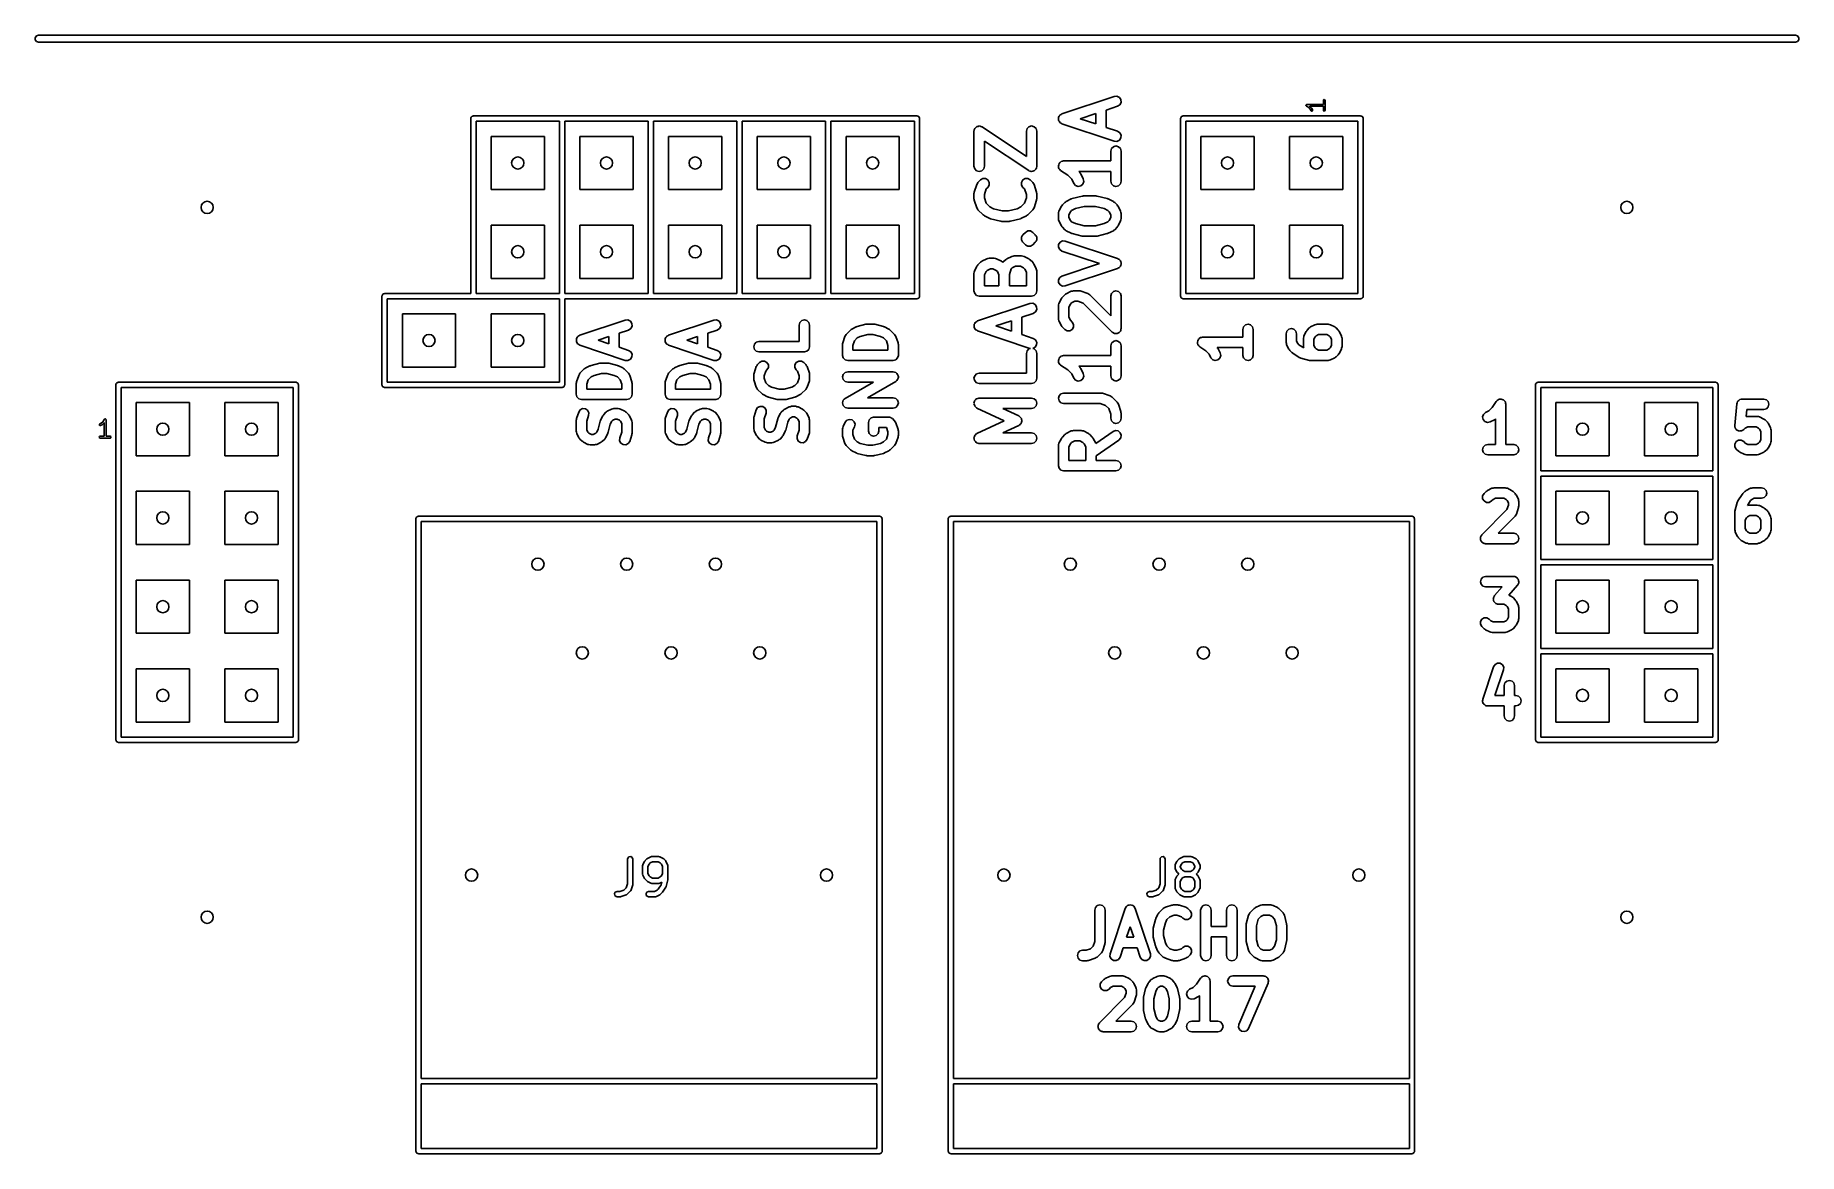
# Model space of a CAD drawing. Extents: x 0.01 to 1.99, y -0.07 to 1.19.
import ezdxf

# ---------------------------------------------------------------- set-up
doc = ezdxf.new("R2010")
doc.units = 0
doc.header["$MEASUREMENT"] = 0
doc.layers.add('BLACK', color=7, linetype='CONTINUOUS')

msp = doc.modelspace()

# ---------------------------------------------------------------- linework, layer by layer
at = {"layer": 'BLACK', "linetype": 'CONTINUOUS'}
for p, q in [((0.0063, 1.1912), (0.0077, 1.1932)), ((0.0077, 1.1932), (0.01, 1.1939)), ((0.01, 1.1939), (1.99, 1.1939)), ((1.99, 1.1939), (1.9923, 1.1932)), ((1.9923, 1.1932), (1.9937, 1.1912)), ((0.0063, 1.1888), (0.0063, 1.1912)), ((0.0077, 1.1868), (0.0063, 1.1888)), ((0.01, 1.1861), (0.0077, 1.1868)), ((1.99, 1.1861), (0.01, 1.1861)), ((1.9923, 1.1868), (1.99, 1.1861)), ((1.9937, 1.1888), (1.9923, 1.1868)), ((1.9937, 1.1912), (1.9937, 1.1888)), ((1.1633, 1.1054), (1.2224, 1.1251)), ((1.2261, 1.1139), (1.2133, 1.1096)), ((1.2224, 1.1251), (1.2254, 1.1253)), ((1.2254, 1.1253), (1.2282, 1.1239)), ((1.2287, 1.1156), (1.2261, 1.1139)), ((1.2282, 1.1239), (1.2298, 1.1214)), ((1.23, 1.1183), (1.2287, 1.1156)), ((1.2298, 1.1214), (1.23, 1.1183)), ((1.4383, 1.115), (1.4384, 1.1153)), ((1.4384, 1.1149), (1.4383, 1.115)), ((1.4384, 1.1153), (1.4385, 1.1155)), ((1.4384, 1.1148), (1.4384, 1.1149)), ((1.4385, 1.1146), (1.4384, 1.1148)), ((1.4385, 1.1155), (1.4386, 1.1156)), ((1.4386, 1.1143), (1.4385, 1.1146)), ((1.4386, 1.1157), (1.4389, 1.1158)), ((1.4386, 1.1156), (1.4386, 1.1157)), ((1.4387, 1.1143), (1.4386, 1.1143)), ((1.4388, 1.1142), (1.4387, 1.1143)), ((1.4415, 1.1124), (1.4388, 1.1142)), ((1.4389, 1.1158), (1.4391, 1.116)), ((1.4391, 1.116), (1.4392, 1.1159)), ((1.4392, 1.1159), (1.4393, 1.116)), ((1.4393, 1.116), (1.458, 1.116)), ((1.458, 1.114), (1.4426, 1.114)), ((1.4426, 1.114), (1.4427, 1.1139)), ((1.4427, 1.1139), (1.4427, 1.1139)), ((1.4427, 1.1139), (1.4428, 1.1138)), ((1.4428, 1.1138), (1.4447, 1.1119)), ((1.458, 1.1206), (1.4583, 1.1213)), ((1.458, 1.116), (1.458, 1.1206)), ((1.458, 1.1094), (1.458, 1.114)), ((1.4583, 1.1213), (1.459, 1.1216)), ((1.459, 1.1216), (1.4597, 1.1213)), ((1.4597, 1.1213), (1.46, 1.1206)), ((1.46, 1.1206), (1.46, 1.1094)), ((0.497, 1.1), (0.4971, 1.1004)), ((0.497, 0.903), (0.497, 1.1)), ((0.4971, 1.1005), (0.4972, 1.1006)), ((0.4971, 1.1004), (0.4971, 1.1005)), ((0.4972, 1.101), (0.4977, 1.1016)), ((0.4972, 1.1006), (0.4972, 1.101)), ((0.4977, 1.1016), (0.4981, 1.1023)), ((0.4981, 1.1023), (0.4984, 1.1024)), ((0.4984, 1.1024), (0.4985, 1.1026)), ((0.4985, 1.1026), (0.4993, 1.1027)), ((0.4993, 1.1027), (0.5, 1.103)), ((0.5, 1.103), (0.6, 1.103)), ((0.503, 1.097), (0.503, 0.903)), ((0.597, 1.097), (0.503, 1.097)), ((0.597, 0.903), (0.597, 1.097)), ((0.6, 1.103), (0.7, 1.103)), ((0.603, 1.097), (0.603, 0.903)), ((0.697, 1.097), (0.603, 1.097)), ((0.697, 0.903), (0.697, 1.097)), ((0.7, 1.103), (0.8, 1.103)), ((0.703, 1.097), (0.703, 0.903)), ((0.797, 1.097), (0.703, 1.097)), ((0.797, 0.903), (0.797, 1.097)), ((0.8, 1.103), (0.9, 1.103)), ((0.803, 1.097), (0.803, 0.903)), ((0.897, 1.097), (0.803, 1.097)), ((0.897, 0.903), (0.897, 1.097)), ((0.9, 1.103), (1, 1.103)), ((0.903, 1.097), (0.903, 0.903)), ((0.997, 1.097), (0.903, 1.097)), ((0.997, 0.903), (0.997, 1.097)), ((1, 1.103), (1.0004, 1.1029)), ((1.0004, 1.1029), (1.0005, 1.1029)), ((1.0005, 1.1029), (1.0006, 1.1028)), ((1.0006, 1.1028), (1.001, 1.1028)), ((1.001, 1.1028), (1.0016, 1.1023)), ((1.0016, 1.1023), (1.0023, 1.1019)), ((1.0023, 1.1019), (1.0024, 1.1016)), ((1.0024, 1.1016), (1.0026, 1.1015)), ((1.0026, 1.1015), (1.0027, 1.1007)), ((1.0027, 1.1007), (1.003, 1.1)), ((1.003, 1.1), (1.003, 0.9)), ((1.1594, 1.101), (1.1596, 1.1013)), ((1.1595, 1.0998), (1.1594, 1.101)), ((1.1594, 1.0986), (1.1595, 1.0998)), ((1.1596, 1.0983), (1.1594, 1.0986)), ((1.1596, 1.1017), (1.1602, 1.1027)), ((1.1596, 1.1013), (1.1596, 1.1017)), ((1.1596, 1.098), (1.1596, 1.0983)), ((1.1602, 1.097), (1.1596, 1.098)), ((1.1602, 1.1027), (1.1608, 1.1037)), ((1.1608, 1.0959), (1.1602, 1.097)), ((1.1608, 1.1037), (1.1611, 1.1039)), ((1.1611, 1.0957), (1.1608, 1.0959)), ((1.1611, 1.1039), (1.1613, 1.1042)), ((1.1613, 1.0954), (1.1611, 1.0957)), ((1.1613, 1.1042), (1.1623, 1.1048)), ((1.1623, 1.0949), (1.1613, 1.0954)), ((1.1623, 1.1048), (1.1633, 1.1054)), ((1.1633, 1.0942), (1.1623, 1.0949)), ((1.2224, 1.0745), (1.1633, 1.0942)), ((1.2015, 1.1057), (1.1839, 1.0998)), ((1.1839, 1.0998), (1.2015, 1.094)), ((1.2015, 1.094), (1.2015, 1.1057)), ((1.2133, 1.1096), (1.2133, 1.09)), ((1.297, 1.1), (1.2971, 1.1004)), ((1.297, 0.9), (1.297, 1.1)), ((1.2971, 1.1005), (1.2972, 1.1006)), ((1.2971, 1.1004), (1.2971, 1.1005)), ((1.2972, 1.101), (1.2977, 1.1016)), ((1.2972, 1.1006), (1.2972, 1.101)), ((1.2977, 1.1016), (1.2981, 1.1023)), ((1.2981, 1.1023), (1.2984, 1.1024)), ((1.2984, 1.1024), (1.2985, 1.1026)), ((1.2985, 1.1026), (1.2993, 1.1027)), ((1.2993, 1.1027), (1.3, 1.103)), ((1.3, 1.103), (1.5, 1.103)), ((1.303, 1.097), (1.303, 0.903)), ((1.497, 1.097), (1.303, 1.097)), ((1.4432, 1.1107), (1.4415, 1.1124)), ((1.4441, 1.1089), (1.4432, 1.1107)), ((1.4446, 1.1084), (1.4441, 1.1089)), ((1.4454, 1.1085), (1.4446, 1.1084)), ((1.4447, 1.1119), (1.4448, 1.1118)), ((1.4448, 1.1118), (1.4449, 1.1117)), ((1.4449, 1.1117), (1.4458, 1.1098)), ((1.4459, 1.1091), (1.4454, 1.1085)), ((1.4458, 1.1098), (1.4459, 1.1091)), ((1.4583, 1.1087), (1.458, 1.1094)), ((1.459, 1.1084), (1.4583, 1.1087)), ((1.4597, 1.1087), (1.459, 1.1084)), ((1.46, 1.1094), (1.4597, 1.1087)), ((1.497, 0.903), (1.497, 1.097)), ((1.5, 1.103), (1.5004, 1.1029)), ((1.5004, 1.1029), (1.5005, 1.1029)), ((1.5005, 1.1029), (1.5006, 1.1028)), ((1.5006, 1.1028), (1.501, 1.1028)), ((1.501, 1.1028), (1.5016, 1.1023)), ((1.5016, 1.1023), (1.5023, 1.1019)), ((1.5023, 1.1019), (1.5024, 1.1016)), ((1.5024, 1.1016), (1.5026, 1.1015)), ((1.5026, 1.1015), (1.5027, 1.1007)), ((1.5027, 1.1007), (1.503, 1.1)), ((1.503, 1.1), (1.503, 0.9)), ((0.52, 1.02), (0.52, 1.08)), ((0.52, 1.08), (0.58, 1.08)), ((0.58, 1.08), (0.58, 1.02)), ((0.62, 1.02), (0.62, 1.08)), ((0.62, 1.08), (0.68, 1.08)), ((0.68, 1.08), (0.68, 1.02)), ((0.72, 1.02), (0.72, 1.08)), ((0.72, 1.08), (0.78, 1.08)), ((0.78, 1.08), (0.78, 1.02)), ((0.82, 1.02), (0.82, 1.08)), ((0.82, 1.08), (0.88, 1.08)), ((0.88, 1.08), (0.88, 1.02)), ((0.92, 1.02), (0.92, 1.08)), ((0.92, 1.08), (0.98, 1.08)), ((0.98, 1.08), (0.98, 1.02)), ((1.0642, 1.0861), (1.0646, 1.0874)), ((1.0643, 1.0859), (1.0642, 1.0861)), ((1.0642, 1.0858), (1.0643, 1.0859)), ((1.0642, 1.0464), (1.0642, 1.0858)), ((1.0646, 1.0874), (1.065, 1.0887)), ((1.065, 1.0887), (1.0651, 1.0889)), ((1.0651, 1.0889), (1.0652, 1.089)), ((1.0652, 1.089), (1.0662, 1.0899)), ((1.0662, 1.0899), (1.0672, 1.0909)), ((1.0672, 1.0909), (1.0673, 1.0909)), ((1.0673, 1.0909), (1.0675, 1.0911)), ((1.0675, 1.0911), (1.0688, 1.0913)), ((1.0688, 1.0913), (1.0701, 1.0917)), ((1.0701, 1.0917), (1.0703, 1.0916)), ((1.0703, 1.0916), (1.0705, 1.0917)), ((1.0705, 1.0917), (1.0718, 1.0912)), ((1.0718, 1.0912), (1.0731, 1.0909)), ((1.0731, 1.0909), (1.0732, 1.0907)), ((1.0732, 1.0907), (1.0734, 1.0907)), ((1.0734, 1.0907), (1.1233, 1.0574)), ((1.1259, 1.0415), (1.076, 1.0747)), ((1.076, 1.0747), (1.076, 1.0464)), ((1.1233, 1.0858), (1.1241, 1.0887)), ((1.1233, 1.0574), (1.1233, 1.0858)), ((1.1241, 1.0887), (1.1262, 1.0909)), ((1.1262, 1.0909), (1.1292, 1.0917)), ((1.1292, 1.0917), (1.1321, 1.0909)), ((1.1321, 1.0909), (1.1343, 1.0887)), ((1.1343, 1.0887), (1.1351, 1.0858)), ((1.1351, 1.0858), (1.1351, 1.0464)), ((1.2133, 1.09), (1.2261, 1.0857)), ((1.2254, 1.0743), (1.2224, 1.0745)), ((1.2282, 1.0757), (1.2254, 1.0743)), ((1.2261, 1.0857), (1.2287, 1.0841)), ((1.2298, 1.0783), (1.2282, 1.0757)), ((1.2287, 1.0841), (1.23, 1.0813)), ((1.23, 1.0813), (1.2298, 1.0783)), ((1.32, 1.02), (1.32, 1.08)), ((1.32, 1.08), (1.38, 1.08)), ((1.38, 1.08), (1.38, 1.02)), ((1.42, 1.02), (1.42, 1.08)), ((1.42, 1.08), (1.48, 1.08)), ((1.48, 1.08), (1.48, 1.02)), ((1.2183, 1.0633), (1.2191, 1.0662)), ((1.2183, 1.0523), (1.2183, 1.0633)), ((1.2191, 1.0662), (1.2213, 1.0684)), ((1.2213, 1.0684), (1.2242, 1.0692)), ((1.2242, 1.0692), (1.2272, 1.0684)), ((1.2272, 1.0684), (1.2294, 1.0662)), ((1.2294, 1.0662), (1.2302, 1.0633)), ((1.2302, 1.0633), (1.2302, 1.0295)), ((1.065, 1.0434), (1.0642, 1.0464)), ((1.0672, 1.0413), (1.065, 1.0434)), ((1.0701, 1.0405), (1.0672, 1.0413)), ((1.0731, 1.0413), (1.0701, 1.0405)), ((1.0752, 1.0434), (1.0731, 1.0413)), ((1.076, 1.0464), (1.0752, 1.0434)), ((1.1261, 1.0414), (1.1259, 1.0415)), ((1.1262, 1.0413), (1.1261, 1.0414)), ((1.1275, 1.0409), (1.1262, 1.0413)), ((1.1288, 1.0405), (1.1275, 1.0409)), ((1.129, 1.0405), (1.1288, 1.0405)), ((1.1292, 1.0405), (1.129, 1.0405)), ((1.1305, 1.0408), (1.1292, 1.0405)), ((1.1318, 1.0411), (1.1305, 1.0408)), ((1.1319, 1.0412), (1.1318, 1.0411)), ((1.1321, 1.0413), (1.1319, 1.0412)), ((1.1331, 1.0422), (1.1321, 1.0413)), ((1.1341, 1.0431), (1.1331, 1.0422)), ((1.1343, 1.0434), (1.1341, 1.0433)), ((1.1341, 1.0433), (1.1341, 1.0431)), ((1.1346, 1.0447), (1.1343, 1.0434)), ((1.1351, 1.046), (1.1346, 1.0447)), ((1.1351, 1.0464), (1.135, 1.0462)), ((1.135, 1.0462), (1.1351, 1.046)), ((1.1593, 1.0468), (1.1597, 1.048)), ((1.1593, 1.0466), (1.1593, 1.0468)), ((1.1593, 1.0464), (1.1593, 1.0466)), ((1.1596, 1.0451), (1.1593, 1.0464)), ((1.1599, 1.0438), (1.1596, 1.0451)), ((1.1597, 1.048), (1.1601, 1.0493)), ((1.16, 1.0436), (1.1599, 1.0438)), ((1.1601, 1.0434), (1.16, 1.0436)), ((1.1601, 1.0493), (1.1602, 1.0495)), ((1.161, 1.0425), (1.1601, 1.0434)), ((1.1602, 1.0495), (1.1603, 1.0497)), ((1.1603, 1.0497), (1.1613, 1.0506)), ((1.1619, 1.0415), (1.161, 1.0425)), ((1.1613, 1.0506), (1.1622, 1.0515)), ((1.1699, 1.0362), (1.1619, 1.0415)), ((1.1622, 1.0515), (1.1624, 1.0516)), ((1.1624, 1.0516), (1.1626, 1.0517)), ((1.1626, 1.0517), (1.1639, 1.0519)), ((1.1639, 1.0519), (1.1652, 1.0523)), ((1.1652, 1.0523), (1.2183, 1.0523)), ((1.1744, 1.0316), (1.1699, 1.0362)), ((1.2183, 1.0405), (1.1823, 1.0405)), ((1.1823, 1.0405), (1.1834, 1.0393)), ((1.1834, 1.0393), (1.1839, 1.0385)), ((1.1839, 1.0385), (1.1845, 1.0378)), ((1.1845, 1.0378), (1.1873, 1.0322)), ((1.2183, 1.0295), (1.2183, 1.0405)), ((0.58, 1.02), (0.52, 1.02)), ((0.68, 1.02), (0.62, 1.02)), ((0.78, 1.02), (0.72, 1.02)), ((0.88, 1.02), (0.82, 1.02)), ((0.98, 1.02), (0.92, 1.02)), ((1.0642, 1.0155), (1.0645, 1.0164)), ((1.0642, 1.0098), (1.0642, 1.0155)), ((1.0645, 1.0173), (1.0673, 1.0258)), ((1.0645, 1.0164), (1.0645, 1.0173)), ((1.0673, 1.0258), (1.0681, 1.0269)), ((1.0681, 1.0269), (1.0687, 1.0281)), ((1.0687, 1.0281), (1.0716, 1.0309)), ((1.0716, 1.0309), (1.0742, 1.0324)), ((1.0742, 1.0324), (1.0773, 1.0324)), ((1.0781, 1.0207), (1.076, 1.0145)), ((1.076, 1.0145), (1.076, 1.0108)), ((1.0773, 1.0324), (1.0799, 1.0309)), ((1.0799, 1.0225), (1.0781, 1.0207)), ((1.0799, 1.0309), (1.0814, 1.0282)), ((1.0814, 1.0252), (1.0799, 1.0225)), ((1.0814, 1.0282), (1.0814, 1.0252)), ((1.1178, 1.0282), (1.1194, 1.0309)), ((1.1178, 1.0252), (1.1178, 1.0282)), ((1.1194, 1.0225), (1.1178, 1.0252)), ((1.1194, 1.0309), (1.122, 1.0324)), ((1.1212, 1.0207), (1.1194, 1.0225)), ((1.1233, 1.0145), (1.1212, 1.0207)), ((1.122, 1.0324), (1.1251, 1.0324)), ((1.1233, 1.0108), (1.1233, 1.0145)), ((1.1251, 1.0324), (1.1277, 1.0309)), ((1.1277, 1.0309), (1.1305, 1.0281)), ((1.1305, 1.0281), (1.1312, 1.0269)), ((1.1312, 1.0269), (1.132, 1.0258)), ((1.132, 1.0258), (1.1348, 1.0173)), ((1.1348, 1.0173), (1.1348, 1.0164)), ((1.1348, 1.0164), (1.1351, 1.0155)), ((1.1351, 1.0155), (1.1351, 1.0098)), ((1.1768, 1.0269), (1.1744, 1.0316)), ((1.1788, 1.0246), (1.1768, 1.0269)), ((1.1817, 1.0236), (1.1788, 1.0246)), ((1.1847, 1.0242), (1.1817, 1.0236)), ((1.187, 1.0263), (1.1847, 1.0242)), ((1.188, 1.0292), (1.187, 1.0263)), ((1.1873, 1.0322), (1.188, 1.0292)), ((1.2191, 1.0266), (1.2183, 1.0295)), ((1.2213, 1.0244), (1.2191, 1.0266)), ((1.2242, 1.0236), (1.2213, 1.0244)), ((1.2272, 1.0244), (1.2242, 1.0236)), ((1.2294, 1.0266), (1.2272, 1.0244)), ((1.2302, 1.0295), (1.2294, 1.0266)), ((1.38, 1.02), (1.32, 1.02)), ((1.48, 1.02), (1.42, 1.02)), ((1.0645, 1.0089), (1.0642, 1.0098)), ((1.0645, 1.008), (1.0645, 1.0089)), ((1.0673, 0.9995), (1.0645, 1.008)), ((1.0681, 0.9984), (1.0673, 0.9995)), ((1.0687, 0.9972), (1.0681, 0.9984)), ((1.0744, 0.9916), (1.0687, 0.9972)), ((1.076, 1.0108), (1.0781, 1.0046)), ((1.0781, 1.0046), (1.082, 1.0006)), ((1.082, 1.0006), (1.0862, 0.9985)), ((1.0862, 0.9985), (1.0961, 0.9961)), ((1.0961, 0.9961), (1.1031, 0.9961)), ((1.1031, 0.9961), (1.113, 0.9985)), ((1.113, 0.9985), (1.1172, 1.0006)), ((1.1172, 1.0006), (1.1212, 1.0046)), ((1.1212, 1.0046), (1.1233, 1.0108)), ((1.1305, 0.9972), (1.1249, 0.9916)), ((1.1312, 0.9984), (1.1305, 0.9972)), ((1.132, 0.9995), (1.1312, 0.9984)), ((1.1348, 1.008), (1.132, 0.9995)), ((1.1351, 1.0098), (1.1348, 1.0089)), ((1.1348, 1.0089), (1.1348, 1.008)), ((1.1593, 0.993), (1.1596, 0.9943)), ((1.1596, 0.9943), (1.1599, 0.9956)), ((1.1599, 0.9956), (1.1627, 1.0012)), ((1.1627, 1.0012), (1.1634, 1.0019)), ((1.1634, 1.0019), (1.1638, 1.0028)), ((1.1638, 1.0028), (1.1666, 1.0056)), ((1.1666, 1.0056), (1.1675, 1.006)), ((1.1675, 1.006), (1.1682, 1.0067)), ((1.1682, 1.0067), (1.1738, 1.0095)), ((1.1729, 0.9951), (1.1711, 0.9916)), ((1.1743, 0.9965), (1.1729, 0.9951)), ((1.1738, 1.0095), (1.1744, 1.0096)), ((1.1785, 0.9986), (1.1743, 0.9965)), ((1.1744, 1.0096), (1.175, 1.0099)), ((1.175, 1.0099), (1.1863, 1.0127)), ((1.1884, 1.0011), (1.1785, 0.9986)), ((1.1863, 1.0127), (1.187, 1.0127)), ((1.187, 1.0127), (1.1877, 1.0129)), ((1.1877, 1.0129), (1.2017, 1.0129)), ((1.201, 1.0011), (1.1884, 1.0011)), ((1.2109, 0.9986), (1.201, 1.0011)), ((1.2017, 1.0129), (1.2025, 1.0127)), ((1.2025, 1.0127), (1.2032, 1.0127)), ((1.2032, 1.0127), (1.2144, 1.0099)), ((1.2151, 0.9965), (1.2109, 0.9986)), ((1.2144, 1.0099), (1.215, 1.0096)), ((1.215, 1.0096), (1.2156, 1.0095)), ((1.2166, 0.9951), (1.2151, 0.9965)), ((1.2156, 1.0095), (1.2213, 1.0067)), ((1.2183, 0.9916), (1.2166, 0.9951)), ((1.2213, 1.0067), (1.222, 1.006)), ((1.222, 1.006), (1.2228, 1.0056)), ((1.2228, 1.0056), (1.2256, 1.0028)), ((1.2256, 1.0028), (1.2261, 1.0019)), ((1.2261, 1.0019), (1.2267, 1.0012)), ((1.2267, 1.0012), (1.2295, 0.9956)), ((1.2295, 0.9956), (1.2298, 0.9943)), ((1.2298, 0.9943), (1.2302, 0.993)), ((0.52, 0.92), (0.52, 0.98)), ((0.52, 0.98), (0.58, 0.98)), ((0.58, 0.98), (0.58, 0.92)), ((0.62, 0.92), (0.62, 0.98)), ((0.62, 0.98), (0.68, 0.98)), ((0.68, 0.98), (0.68, 0.92)), ((0.72, 0.92), (0.72, 0.98)), ((0.72, 0.98), (0.78, 0.98)), ((0.78, 0.98), (0.78, 0.92)), ((0.82, 0.92), (0.82, 0.98)), ((0.82, 0.98), (0.88, 0.98)), ((0.88, 0.98), (0.88, 0.92)), ((0.92, 0.92), (0.92, 0.98)), ((0.92, 0.98), (0.98, 0.98)), ((0.98, 0.98), (0.98, 0.92)), ((1.0752, 0.9911), (1.0744, 0.9916)), ((1.0759, 0.9905), (1.0752, 0.9911)), ((1.0815, 0.9877), (1.0759, 0.9905)), ((1.0822, 0.9875), (1.0815, 0.9877)), ((1.0827, 0.9872), (1.0822, 0.9875)), ((1.094, 0.9844), (1.0827, 0.9872)), ((1.0947, 0.9844), (1.094, 0.9844)), ((1.0954, 0.9842), (1.0947, 0.9844)), ((1.1039, 0.9842), (1.0954, 0.9842)), ((1.1046, 0.9844), (1.1039, 0.9842)), ((1.1053, 0.9844), (1.1046, 0.9844)), ((1.1165, 0.9872), (1.1053, 0.9844)), ((1.1171, 0.9875), (1.1165, 0.9872)), ((1.1177, 0.9877), (1.1171, 0.9875)), ((1.1234, 0.9905), (1.1177, 0.9877)), ((1.1241, 0.9911), (1.1234, 0.9905)), ((1.1249, 0.9916), (1.1241, 0.9911)), ((1.1593, 0.9873), (1.1593, 0.993)), ((1.1596, 0.986), (1.1593, 0.9873)), ((1.1599, 0.9847), (1.1596, 0.986)), ((1.1627, 0.9791), (1.1599, 0.9847)), ((1.1634, 0.9784), (1.1627, 0.9791)), ((1.1638, 0.9775), (1.1634, 0.9784)), ((1.1666, 0.9747), (1.1638, 0.9775)), ((1.1675, 0.9742), (1.1666, 0.9747)), ((1.1682, 0.9736), (1.1675, 0.9742)), ((1.1711, 0.9916), (1.1711, 0.9887)), ((1.1711, 0.9887), (1.1729, 0.9852)), ((1.1729, 0.9852), (1.1743, 0.9838)), ((1.1743, 0.9838), (1.1785, 0.9817)), ((1.1785, 0.9817), (1.1884, 0.9792)), ((1.1884, 0.9792), (1.201, 0.9792)), ((1.201, 0.9792), (1.2109, 0.9817)), ((1.2109, 0.9817), (1.2151, 0.9838)), ((1.2151, 0.9838), (1.2166, 0.9852)), ((1.2166, 0.9852), (1.2183, 0.9887)), ((1.2183, 0.9887), (1.2183, 0.9916)), ((1.222, 0.9742), (1.2213, 0.9736)), ((1.2228, 0.9747), (1.222, 0.9742)), ((1.2256, 0.9775), (1.2228, 0.9747)), ((1.2261, 0.9784), (1.2256, 0.9775)), ((1.2267, 0.9791), (1.2261, 0.9784)), ((1.2295, 0.9847), (1.2267, 0.9791)), ((1.2298, 0.986), (1.2295, 0.9847)), ((1.2302, 0.9873), (1.2298, 0.986)), ((1.2302, 0.993), (1.2302, 0.9873)), ((1.32, 0.92), (1.32, 0.98)), ((1.32, 0.98), (1.38, 0.98)), ((1.38, 0.98), (1.38, 0.92)), ((1.42, 0.92), (1.42, 0.98)), ((1.42, 0.98), (1.48, 0.98)), ((1.48, 0.98), (1.48, 0.92)), ((1.1176, 0.9648), (1.1178, 0.9656)), ((1.1178, 0.9641), (1.1176, 0.9648)), ((1.1178, 0.9664), (1.1182, 0.967)), ((1.1178, 0.9656), (1.1178, 0.9664)), ((1.1178, 0.9664), (1.1178, 0.9664)), ((1.1178, 0.9633), (1.1178, 0.9641)), ((1.1182, 0.9626), (1.1178, 0.9633)), ((1.1182, 0.967), (1.1184, 0.9678)), ((1.1184, 0.9619), (1.1182, 0.9626)), ((1.1184, 0.9678), (1.119, 0.9683)), ((1.119, 0.9613), (1.1184, 0.9619)), ((1.119, 0.9683), (1.1194, 0.969)), ((1.1194, 0.9607), (1.119, 0.9613)), ((1.1194, 0.969), (1.1222, 0.9718)), ((1.1222, 0.9578), (1.1194, 0.9607)), ((1.1194, 0.9607), (1.1194, 0.9607)), ((1.1222, 0.9718), (1.1233, 0.9725)), ((1.1222, 0.9718), (1.1222, 0.9718)), ((1.1233, 0.9572), (1.1222, 0.9578)), ((1.1233, 0.9725), (1.1248, 0.9734)), ((1.1248, 0.9563), (1.1233, 0.9572)), ((1.1248, 0.9734), (1.1279, 0.9734)), ((1.1279, 0.9563), (1.1248, 0.9563)), ((1.1248, 0.9563), (1.1248, 0.9563)), ((1.1279, 0.9734), (1.1279, 0.9734)), ((1.1279, 0.9734), (1.1294, 0.9725)), ((1.1305, 0.9578), (1.1279, 0.9563)), ((1.1294, 0.9725), (1.1305, 0.9718)), ((1.1305, 0.9718), (1.1305, 0.9718)), ((1.1305, 0.9718), (1.1305, 0.9718)), ((1.1305, 0.9718), (1.1333, 0.969)), ((1.1333, 0.9607), (1.1305, 0.9578)), ((1.1305, 0.9578), (1.1305, 0.9578)), ((1.1333, 0.969), (1.1337, 0.9683)), ((1.1337, 0.9613), (1.1333, 0.9607)), ((1.1337, 0.9683), (1.1343, 0.9678)), ((1.1343, 0.9619), (1.1337, 0.9613)), ((1.1343, 0.9678), (1.1345, 0.967)), ((1.1345, 0.9626), (1.1343, 0.9619)), ((1.1345, 0.967), (1.1349, 0.9664)), ((1.1349, 0.9633), (1.1345, 0.9626)), ((1.1349, 0.9664), (1.1349, 0.9664)), ((1.1349, 0.9664), (1.1349, 0.9656)), ((1.1349, 0.9656), (1.1351, 0.9648)), ((1.1351, 0.9648), (1.1349, 0.9641)), ((1.1349, 0.9641), (1.1349, 0.9633)), ((1.1594, 0.9552), (1.1596, 0.9583)), ((1.1608, 0.9525), (1.1594, 0.9552)), ((1.1596, 0.9583), (1.1613, 0.9608)), ((1.1613, 0.9608), (1.164, 0.9622)), ((1.164, 0.9622), (1.1671, 0.962)), ((1.1671, 0.962), (1.2261, 0.9423)), ((1.1738, 0.9708), (1.1682, 0.9736)), ((1.1744, 0.9707), (1.1738, 0.9708)), ((1.175, 0.9704), (1.1744, 0.9707)), ((1.1863, 0.9675), (1.175, 0.9704)), ((1.187, 0.9676), (1.1863, 0.9675)), ((1.1877, 0.9674), (1.187, 0.9676)), ((1.2017, 0.9674), (1.1877, 0.9674)), ((1.2025, 0.9676), (1.2017, 0.9674)), ((1.2032, 0.9675), (1.2025, 0.9676)), ((1.2144, 0.9704), (1.2032, 0.9675)), ((1.215, 0.9707), (1.2144, 0.9704)), ((1.2156, 0.9708), (1.215, 0.9707)), ((1.2213, 0.9736), (1.2156, 0.9708)), ((1.0676, 0.9337), (1.0683, 0.9344)), ((1.0683, 0.9344), (1.0687, 0.9353)), ((1.0687, 0.9353), (1.0716, 0.9381)), ((1.0716, 0.9381), (1.0724, 0.9386)), ((1.0724, 0.9386), (1.0731, 0.9392)), ((1.0731, 0.9392), (1.0787, 0.942)), ((1.0787, 0.942), (1.08, 0.9423)), ((1.08, 0.9423), (1.0814, 0.9426)), ((1.0814, 0.9426), (1.087, 0.9426)), ((1.087, 0.9426), (1.0883, 0.9423)), ((1.0883, 0.9423), (1.0896, 0.942)), ((1.0896, 0.942), (1.0952, 0.9392)), ((1.0952, 0.9392), (1.096, 0.9386)), ((1.096, 0.9386), (1.0968, 0.9381)), ((1.0968, 0.9381), (1.0968, 0.938)), ((1.0968, 0.938), (1.0969, 0.9381)), ((1.0969, 0.9381), (1.0997, 0.9409)), ((1.0997, 0.9409), (1.1005, 0.9414)), ((1.1005, 0.9414), (1.1012, 0.942)), ((1.1012, 0.942), (1.1068, 0.9448)), ((1.1068, 0.9448), (1.1082, 0.9451)), ((1.1082, 0.9451), (1.1095, 0.9454)), ((1.1095, 0.9454), (1.1179, 0.9454)), ((1.1179, 0.9454), (1.1192, 0.9451)), ((1.1192, 0.9451), (1.1206, 0.9448)), ((1.1206, 0.9448), (1.1262, 0.942)), ((1.1262, 0.942), (1.1269, 0.9414)), ((1.1269, 0.9414), (1.1277, 0.9409)), ((1.1277, 0.9409), (1.1305, 0.9381)), ((1.1305, 0.9381), (1.131, 0.9373)), ((1.131, 0.9373), (1.1316, 0.9365)), ((1.1316, 0.9365), (1.1344, 0.9309)), ((1.1633, 0.9508), (1.1608, 0.9525)), ((1.2056, 0.9367), (1.1633, 0.9508)), ((1.1633, 0.9226), (1.2056, 0.9367)), ((1.2261, 0.9423), (1.2271, 0.9417)), ((1.2271, 0.9417), (1.2282, 0.9411)), ((1.2282, 0.9411), (1.2284, 0.9408)), ((1.2284, 0.9408), (1.2287, 0.9406)), ((1.2287, 0.9406), (1.2292, 0.9396)), ((1.2292, 0.9396), (1.2298, 0.9386)), ((1.2298, 0.9348), (1.2292, 0.9339)), ((1.2298, 0.9386), (1.2299, 0.9382)), ((1.2299, 0.9352), (1.2298, 0.9348)), ((1.2299, 0.9382), (1.23, 0.9379)), ((1.23, 0.9355), (1.2299, 0.9352)), ((1.23, 0.9379), (1.23, 0.9367)), ((1.23, 0.9367), (1.23, 0.9355)), ((0.58, 0.92), (0.52, 0.92)), ((0.68, 0.92), (0.62, 0.92)), ((0.78, 0.92), (0.72, 0.92)), ((0.88, 0.92), (0.82, 0.92)), ((0.98, 0.92), (0.92, 0.92)), ((1.0642, 0.9255), (1.0646, 0.9268)), ((1.0642, 0.9058), (1.0642, 0.9255)), ((1.0646, 0.9268), (1.0648, 0.9281)), ((1.0648, 0.9281), (1.0676, 0.9337)), ((1.0778, 0.9276), (1.076, 0.9241)), ((1.076, 0.9241), (1.076, 0.9117)), ((1.0792, 0.929), (1.0778, 0.9276)), ((1.0828, 0.9308), (1.0792, 0.929)), ((1.0856, 0.9308), (1.0828, 0.9308)), ((1.0891, 0.929), (1.0856, 0.9308)), ((1.0906, 0.9276), (1.0891, 0.929)), ((1.0923, 0.9241), (1.0906, 0.9276)), ((1.0923, 0.9117), (1.0923, 0.9241)), ((1.1062, 0.9307), (1.1041, 0.9245)), ((1.1041, 0.9245), (1.1041, 0.9117)), ((1.1074, 0.9319), (1.1062, 0.9307)), ((1.1109, 0.9336), (1.1074, 0.9319)), ((1.1165, 0.9336), (1.1109, 0.9336)), ((1.12, 0.9319), (1.1165, 0.9336)), ((1.1215, 0.9304), (1.12, 0.9319)), ((1.1233, 0.9269), (1.1215, 0.9304)), ((1.1233, 0.9117), (1.1233, 0.9269)), ((1.1344, 0.9309), (1.1347, 0.9296)), ((1.1347, 0.9296), (1.1351, 0.9283)), ((1.1351, 0.9283), (1.1351, 0.9058)), ((1.1594, 0.9182), (1.1608, 0.9209)), ((1.1596, 0.9152), (1.1594, 0.9182)), ((1.1613, 0.9126), (1.1596, 0.9152)), ((1.1608, 0.9209), (1.1633, 0.9226)), ((1.2261, 0.9311), (1.1671, 0.9114)), ((1.2271, 0.9318), (1.2261, 0.9311)), ((1.2282, 0.9323), (1.2271, 0.9318)), ((1.2284, 0.9326), (1.2282, 0.9323)), ((1.2287, 0.9328), (1.2284, 0.9326)), ((1.2292, 0.9339), (1.2287, 0.9328)), ((1.38, 0.92), (1.32, 0.92)), ((1.48, 0.92), (1.42, 0.92)), ((0.397, 0.9), (0.3971, 0.9004)), ((0.397, 0.8), (0.397, 0.9)), ((0.3971, 0.9005), (0.3972, 0.9006)), ((0.3971, 0.9004), (0.3971, 0.9005)), ((0.3972, 0.901), (0.3977, 0.9016)), ((0.3972, 0.9006), (0.3972, 0.901)), ((0.3977, 0.9016), (0.3981, 0.9023)), ((0.3981, 0.9023), (0.3984, 0.9024)), ((0.3984, 0.9024), (0.3985, 0.9026)), ((0.3985, 0.9026), (0.3993, 0.9027)), ((0.3993, 0.9027), (0.4, 0.903)), ((0.4, 0.903), (0.497, 0.903)), ((0.403, 0.897), (0.403, 0.803)), ((0.5, 0.897), (0.403, 0.897)), ((0.597, 0.897), (0.5, 0.897)), ((0.503, 0.903), (0.597, 0.903)), ((0.597, 0.803), (0.597, 0.897)), ((0.603, 0.903), (0.697, 0.903)), ((0.7, 0.897), (0.603, 0.897)), ((0.603, 0.897), (0.603, 0.8)), ((0.8, 0.897), (0.7, 0.897)), ((0.703, 0.903), (0.797, 0.903)), ((0.9, 0.897), (0.8, 0.897)), ((0.803, 0.903), (0.897, 0.903)), ((1, 0.897), (0.9, 0.897)), ((0.903, 0.903), (0.997, 0.903)), ((1.0007, 0.8973), (1, 0.897)), ((1.0015, 0.8974), (1.0007, 0.8973)), ((1.0016, 0.8976), (1.0015, 0.8974)), ((1.0019, 0.8977), (1.0016, 0.8976)), ((1.0023, 0.8984), (1.0019, 0.8977)), ((1.0028, 0.899), (1.0023, 0.8984)), ((1.0029, 0.8995), (1.0028, 0.8994)), ((1.0028, 0.8994), (1.0028, 0.899)), ((1.003, 0.9), (1.0029, 0.8996)), ((1.0029, 0.8996), (1.0029, 0.8995)), ((1.065, 0.9028), (1.0642, 0.9058)), ((1.0672, 0.9007), (1.065, 0.9028)), ((1.0701, 0.8999), (1.0672, 0.9007)), ((1.0982, 0.8999), (1.0701, 0.8999)), ((1.076, 0.9117), (1.0923, 0.9117)), ((1.1292, 0.8999), (1.0982, 0.8999)), ((1.1041, 0.9117), (1.1233, 0.9117)), ((1.1321, 0.9007), (1.1292, 0.8999)), ((1.1343, 0.9028), (1.1321, 0.9007)), ((1.1351, 0.9058), (1.1343, 0.9028)), ((1.1599, 0.8915), (1.1627, 0.8972)), ((1.164, 0.9112), (1.1613, 0.9126)), ((1.1627, 0.8972), (1.1634, 0.8979)), ((1.1634, 0.8979), (1.1638, 0.8987)), ((1.1638, 0.8987), (1.1666, 0.9015)), ((1.1671, 0.9114), (1.164, 0.9112)), ((1.1666, 0.9015), (1.1675, 0.902)), ((1.1675, 0.902), (1.1682, 0.9026)), ((1.1682, 0.9026), (1.1738, 0.9054)), ((1.1738, 0.9054), (1.1751, 0.9057)), ((1.1751, 0.9057), (1.1764, 0.9061)), ((1.1764, 0.9061), (1.1821, 0.9061)), ((1.1821, 0.9061), (1.183, 0.9058)), ((1.183, 0.9058), (1.1839, 0.9058)), ((1.1839, 0.9058), (1.1924, 0.9029)), ((1.1924, 0.9029), (1.1935, 0.9022)), ((1.1935, 0.9022), (1.1947, 0.9015)), ((1.1947, 0.9015), (1.2183, 0.8779)), ((1.2183, 0.9002), (1.2191, 0.9031)), ((1.2183, 0.8779), (1.2183, 0.9002)), ((1.2191, 0.9031), (1.2213, 0.9053)), ((1.2213, 0.9053), (1.2242, 0.9061)), ((1.2242, 0.9061), (1.2272, 0.9053)), ((1.2272, 0.9053), (1.2294, 0.9031)), ((1.2294, 0.9031), (1.2302, 0.9002)), ((1.2302, 0.9002), (1.2302, 0.8636)), ((1.2973, 0.8993), (1.297, 0.9)), ((1.2974, 0.8985), (1.2973, 0.8993)), ((1.2976, 0.8984), (1.2974, 0.8985)), ((1.2977, 0.8981), (1.2976, 0.8984)), ((1.2984, 0.8977), (1.2977, 0.8981)), ((1.299, 0.8972), (1.2984, 0.8977)), ((1.2994, 0.8972), (1.299, 0.8972)), ((1.2995, 0.8971), (1.2994, 0.8972)), ((1.2996, 0.8971), (1.2995, 0.8971)), ((1.3, 0.897), (1.2996, 0.8971)), ((1.5, 0.897), (1.3, 0.897)), ((1.303, 0.903), (1.497, 0.903)), ((1.5007, 0.8973), (1.5, 0.897)), ((1.5015, 0.8974), (1.5007, 0.8973)), ((1.5016, 0.8976), (1.5015, 0.8974)), ((1.5019, 0.8977), (1.5016, 0.8976)), ((1.5023, 0.8984), (1.5019, 0.8977)), ((1.5028, 0.899), (1.5023, 0.8984)), ((1.5029, 0.8995), (1.5028, 0.8994)), ((1.5028, 0.8994), (1.5028, 0.899)), ((1.503, 0.9), (1.5029, 0.8996)), ((1.5029, 0.8996), (1.5029, 0.8995)), ((0.42, 0.82), (0.42, 0.88)), ((0.42, 0.88), (0.48, 0.88)), ((0.48, 0.88), (0.48, 0.82)), ((0.52, 0.82), (0.52, 0.88)), ((0.52, 0.88), (0.58, 0.88)), ((0.58, 0.88), (0.58, 0.82)), ((1.0682, 0.872), (1.1273, 0.8917)), ((1.131, 0.8805), (1.1182, 0.8762)), ((1.1182, 0.8762), (1.1182, 0.8566)), ((1.1273, 0.8917), (1.1304, 0.8919)), ((1.1304, 0.8919), (1.1331, 0.8905)), ((1.1336, 0.8822), (1.131, 0.8805)), ((1.1331, 0.8905), (1.1348, 0.888)), ((1.135, 0.8849), (1.1336, 0.8822)), ((1.1348, 0.888), (1.135, 0.8849)), ((1.1593, 0.8889), (1.1596, 0.8902)), ((1.1593, 0.8748), (1.1593, 0.8889)), ((1.1596, 0.8735), (1.1593, 0.8748)), ((1.1596, 0.8902), (1.1599, 0.8915)), ((1.1729, 0.891), (1.1711, 0.8875)), ((1.1711, 0.8875), (1.1711, 0.8762)), ((1.1711, 0.8762), (1.1729, 0.8727)), ((1.1743, 0.8925), (1.1729, 0.891)), ((1.1778, 0.8943), (1.1743, 0.8925)), ((1.1811, 0.8943), (1.1778, 0.8943)), ((1.1873, 0.8922), (1.1811, 0.8943)), ((1.2201, 0.8594), (1.1873, 0.8922)), ((0.6178, 0.8544), (0.618, 0.8547)), ((0.618, 0.8547), (0.619, 0.8552)), ((0.619, 0.8552), (0.62, 0.8559)), ((0.62, 0.8559), (0.6712, 0.873)), ((0.6749, 0.8618), (0.6643, 0.8582)), ((0.6643, 0.8582), (0.6643, 0.8424)), ((0.6712, 0.873), (0.6742, 0.8731)), ((0.6742, 0.8731), (0.677, 0.8718)), ((0.6775, 0.8634), (0.6749, 0.8618)), ((0.677, 0.8718), (0.6787, 0.8692)), ((0.6788, 0.8662), (0.6775, 0.8634)), ((0.6787, 0.8692), (0.6788, 0.8662)), ((0.7178, 0.8544), (0.718, 0.8547)), ((0.718, 0.8547), (0.719, 0.8552)), ((0.719, 0.8552), (0.72, 0.8559)), ((0.72, 0.8559), (0.7712, 0.873)), ((0.7749, 0.8618), (0.7643, 0.8582)), ((0.7643, 0.8582), (0.7643, 0.8424)), ((0.7712, 0.873), (0.7742, 0.8731)), ((0.7742, 0.8731), (0.777, 0.8718)), ((0.7775, 0.8634), (0.7749, 0.8618)), ((0.777, 0.8718), (0.7787, 0.8692)), ((0.7788, 0.8662), (0.7775, 0.8634)), ((0.7787, 0.8692), (0.7788, 0.8662)), ((0.8672, 0.8674), (0.8679, 0.8703)), ((0.8672, 0.8489), (0.8672, 0.8674)), ((0.8679, 0.8703), (0.8701, 0.8725)), ((0.8701, 0.8725), (0.8731, 0.8733)), ((0.8731, 0.8733), (0.876, 0.8725)), ((0.876, 0.8725), (0.8782, 0.8703)), ((0.8782, 0.8703), (0.879, 0.8674)), ((0.879, 0.8674), (0.879, 0.843)), ((0.9187, 0.8546), (0.9195, 0.8557)), ((0.9195, 0.8557), (0.9201, 0.8569)), ((0.9201, 0.8569), (0.925, 0.8618)), ((0.925, 0.8618), (0.9258, 0.8623)), ((0.9258, 0.8623), (0.9266, 0.8629)), ((0.9266, 0.8629), (0.9314, 0.8653)), ((0.9314, 0.8653), (0.9321, 0.8655)), ((0.9321, 0.8655), (0.9326, 0.8658)), ((0.9326, 0.8658), (0.9424, 0.8682)), ((0.9445, 0.8566), (0.9361, 0.8545)), ((0.9424, 0.8682), (0.9431, 0.8682)), ((0.9431, 0.8682), (0.9438, 0.8684)), ((0.9438, 0.8684), (0.9511, 0.8684)), ((0.9504, 0.8566), (0.9445, 0.8566)), ((0.9588, 0.8545), (0.9504, 0.8566)), ((0.9511, 0.8684), (0.9518, 0.8682)), ((0.9518, 0.8682), (0.9526, 0.8682)), ((0.9526, 0.8682), (0.9623, 0.8658)), ((0.9623, 0.8658), (0.9629, 0.8655)), ((0.9629, 0.8655), (0.9635, 0.8653)), ((0.9635, 0.8653), (0.9684, 0.8629)), ((0.9684, 0.8629), (0.9691, 0.8623)), ((0.9691, 0.8623), (0.9699, 0.8618)), ((0.9699, 0.8618), (0.9748, 0.8569)), ((0.9748, 0.8569), (0.9755, 0.8557)), ((0.9755, 0.8557), (0.9762, 0.8546)), ((1.0643, 0.8676), (1.0645, 0.8679)), ((1.0644, 0.8664), (1.0643, 0.8676)), ((1.0643, 0.8652), (1.0644, 0.8664)), ((1.0645, 0.8649), (1.0643, 0.8652)), ((1.0645, 0.8683), (1.0652, 0.8693)), ((1.0645, 0.8679), (1.0645, 0.8683)), ((1.0645, 0.8645), (1.0645, 0.8649)), ((1.0652, 0.8636), (1.0645, 0.8645)), ((1.0652, 0.8693), (1.0657, 0.8703)), ((1.0657, 0.8625), (1.0652, 0.8636)), ((1.0657, 0.8703), (1.066, 0.8705)), ((1.066, 0.8623), (1.0657, 0.8625)), ((1.066, 0.8705), (1.0662, 0.8708)), ((1.0662, 0.862), (1.066, 0.8623)), ((1.0662, 0.8708), (1.0673, 0.8714)), ((1.0673, 0.8615), (1.0662, 0.862)), ((1.0673, 0.8714), (1.0682, 0.872)), ((1.0682, 0.8608), (1.0673, 0.8615)), ((1.1273, 0.8411), (1.0682, 0.8608)), ((1.1064, 0.8723), (1.0888, 0.8664)), ((1.0888, 0.8664), (1.1064, 0.8605)), ((1.1064, 0.8605), (1.1064, 0.8723)), ((1.1182, 0.8566), (1.131, 0.8523)), ((1.1599, 0.8722), (1.1596, 0.8735)), ((1.1627, 0.8666), (1.1599, 0.8722)), ((1.1634, 0.8659), (1.1627, 0.8666)), ((1.1638, 0.865), (1.1634, 0.8659)), ((1.1666, 0.8622), (1.1638, 0.865)), ((1.1693, 0.8607), (1.1666, 0.8622)), ((1.1723, 0.8607), (1.1693, 0.8607)), ((1.175, 0.8622), (1.1723, 0.8607)), ((1.1729, 0.8727), (1.175, 0.8706)), ((1.175, 0.8706), (1.1765, 0.8679)), ((1.1765, 0.8649), (1.175, 0.8622)), ((1.1765, 0.8679), (1.1765, 0.8649)), ((1.2207, 0.859), (1.2201, 0.8594)), ((1.2213, 0.8585), (1.2207, 0.859)), ((1.222, 0.8583), (1.2213, 0.8585)), ((1.2227, 0.8579), (1.222, 0.8583)), ((1.2235, 0.8579), (1.2227, 0.8579)), ((1.2242, 0.8577), (1.2235, 0.8579)), ((1.225, 0.8579), (1.2242, 0.8577)), ((1.2258, 0.8579), (1.225, 0.8579)), ((1.2264, 0.8583), (1.2258, 0.8579)), ((1.2272, 0.8585), (1.2264, 0.8583)), ((1.2277, 0.859), (1.2272, 0.8585)), ((1.2284, 0.8594), (1.2277, 0.859)), ((1.2288, 0.8601), (1.2284, 0.8594)), ((1.2294, 0.8606), (1.2288, 0.8601)), ((1.2296, 0.8614), (1.2294, 0.8606)), ((1.2299, 0.8621), (1.2296, 0.8614)), ((1.2302, 0.8636), (1.2299, 0.8628)), ((1.2299, 0.8628), (1.2299, 0.8621)), ((1.3672, 0.8625), (1.3679, 0.8654)), ((1.3672, 0.8538), (1.3672, 0.8625)), ((1.3679, 0.8654), (1.3701, 0.8676)), ((1.3701, 0.8676), (1.3731, 0.8684)), ((1.3731, 0.8684), (1.376, 0.8676)), ((1.376, 0.8676), (1.3782, 0.8654)), ((1.3782, 0.8654), (1.379, 0.8625)), ((1.379, 0.8625), (1.379, 0.8332)), ((1.416, 0.8576), (1.4168, 0.8606)), ((1.416, 0.8479), (1.416, 0.8576)), ((1.4168, 0.8606), (1.4189, 0.8627)), ((1.4189, 0.8627), (1.4219, 0.8635)), ((1.4219, 0.8635), (1.4248, 0.8627)), ((1.4248, 0.8627), (1.427, 0.8606)), ((1.427, 0.8606), (1.4278, 0.8576)), ((1.4278, 0.8576), (1.4278, 0.8493)), ((1.4358, 0.854), (1.4361, 0.8554)), ((1.4361, 0.8554), (1.4385, 0.8602)), ((1.4385, 0.8602), (1.4392, 0.861)), ((1.4392, 0.861), (1.4396, 0.8618)), ((1.4396, 0.8618), (1.4421, 0.8642)), ((1.4421, 0.8642), (1.4429, 0.8647)), ((1.4429, 0.8647), (1.4436, 0.8653)), ((1.4436, 0.8653), (1.4485, 0.8678)), ((1.4485, 0.8678), (1.4498, 0.868)), ((1.4498, 0.8552), (1.4487, 0.8541)), ((1.4498, 0.868), (1.4511, 0.8684)), ((1.4525, 0.8566), (1.4498, 0.8552)), ((1.4511, 0.8684), (1.4633, 0.8684)), ((1.4619, 0.8566), (1.4525, 0.8566)), ((1.4647, 0.8552), (1.4619, 0.8566)), ((1.4633, 0.8684), (1.4646, 0.868)), ((1.4646, 0.868), (1.466, 0.8678)), ((1.4658, 0.8541), (1.4647, 0.8552)), ((1.466, 0.8678), (1.4708, 0.8653)), ((1.4708, 0.8653), (1.4715, 0.8647)), ((1.4715, 0.8647), (1.4724, 0.8642)), ((1.4724, 0.8642), (1.4748, 0.8618)), ((1.4748, 0.8618), (1.4753, 0.861)), ((1.4753, 0.861), (1.4759, 0.8602)), ((1.4759, 0.8602), (1.4783, 0.8554)), ((1.4783, 0.8554), (1.4786, 0.854)), ((0.6161, 0.8515), (0.6163, 0.8518)), ((0.6162, 0.8503), (0.6161, 0.8515)), ((0.6161, 0.8491), (0.6162, 0.8503)), ((0.6163, 0.8488), (0.6161, 0.8491)), ((0.6163, 0.8522), (0.6169, 0.8532)), ((0.6163, 0.8518), (0.6163, 0.8522)), ((0.6163, 0.8484), (0.6163, 0.8488)), ((0.6169, 0.8474), (0.6163, 0.8484)), ((0.6169, 0.8532), (0.6175, 0.8542)), ((0.6175, 0.8464), (0.6169, 0.8474)), ((0.6175, 0.8542), (0.6178, 0.8544)), ((0.6178, 0.8462), (0.6175, 0.8464)), ((0.618, 0.8459), (0.6178, 0.8462)), ((0.619, 0.8453), (0.618, 0.8459)), ((0.62, 0.8447), (0.619, 0.8453)), ((0.6712, 0.8276), (0.62, 0.8447)), ((0.6525, 0.8543), (0.6406, 0.8503)), ((0.6406, 0.8503), (0.6525, 0.8463)), ((0.6525, 0.8463), (0.6525, 0.8543)), ((0.6643, 0.8424), (0.6749, 0.8388)), ((0.6749, 0.8388), (0.6775, 0.8372)), ((0.6775, 0.8372), (0.6788, 0.8344)), ((0.7161, 0.8515), (0.7163, 0.8518)), ((0.7162, 0.8503), (0.7161, 0.8515)), ((0.7161, 0.8491), (0.7162, 0.8503)), ((0.7163, 0.8488), (0.7161, 0.8491)), ((0.7163, 0.8522), (0.7169, 0.8532)), ((0.7163, 0.8518), (0.7163, 0.8522)), ((0.7163, 0.8484), (0.7163, 0.8488)), ((0.7169, 0.8474), (0.7163, 0.8484)), ((0.7169, 0.8532), (0.7175, 0.8542)), ((0.7175, 0.8464), (0.7169, 0.8474)), ((0.7175, 0.8542), (0.7178, 0.8544)), ((0.7178, 0.8462), (0.7175, 0.8464)), ((0.718, 0.8459), (0.7178, 0.8462)), ((0.719, 0.8453), (0.718, 0.8459)), ((0.72, 0.8447), (0.719, 0.8453)), ((0.7712, 0.8276), (0.72, 0.8447)), ((0.7525, 0.8543), (0.7406, 0.8503)), ((0.7406, 0.8503), (0.7525, 0.8463)), ((0.7525, 0.8463), (0.7525, 0.8543)), ((0.7643, 0.8424), (0.7749, 0.8388)), ((0.7749, 0.8388), (0.7775, 0.8372)), ((0.7775, 0.8372), (0.7788, 0.8344)), ((0.816, 0.843), (0.8168, 0.8459)), ((0.8168, 0.84), (0.816, 0.843)), ((0.8168, 0.8459), (0.8189, 0.8481)), ((0.8189, 0.8379), (0.8168, 0.84)), ((0.8189, 0.8481), (0.8219, 0.8489)), ((0.8219, 0.8371), (0.8189, 0.8379)), ((0.8219, 0.8489), (0.8672, 0.8489)), ((0.8731, 0.8371), (0.8219, 0.8371)), ((0.876, 0.8379), (0.8731, 0.8371)), ((0.8782, 0.84), (0.876, 0.8379)), ((0.879, 0.843), (0.8782, 0.84)), ((0.916, 0.8454), (0.9162, 0.8463)), ((0.916, 0.8332), (0.916, 0.8454)), ((0.9162, 0.8463), (0.9163, 0.8473)), ((0.9163, 0.8473), (0.9187, 0.8546)), ((0.9295, 0.8495), (0.9278, 0.8445)), ((0.9278, 0.8445), (0.9278, 0.8391)), ((0.9278, 0.8391), (0.9672, 0.8391)), ((0.9327, 0.8528), (0.9295, 0.8495)), ((0.9361, 0.8545), (0.9327, 0.8528)), ((0.9623, 0.8528), (0.9588, 0.8545)), ((0.9655, 0.8495), (0.9623, 0.8528)), ((0.9672, 0.8445), (0.9655, 0.8495)), ((0.9672, 0.8391), (0.9672, 0.8445)), ((0.9762, 0.8546), (0.9787, 0.8473)), ((0.9787, 0.8473), (0.9787, 0.8463)), ((0.9787, 0.8463), (0.979, 0.8454)), ((0.979, 0.8454), (0.979, 0.8332)), ((1.1233, 0.8355), (1.1241, 0.8384)), ((1.1233, 0.8133), (1.1233, 0.8355)), ((1.1241, 0.8384), (1.1262, 0.8406)), ((1.1262, 0.8406), (1.128, 0.8411)), ((1.128, 0.8411), (1.1273, 0.8411)), ((1.1331, 0.8423), (1.1305, 0.841)), ((1.1305, 0.841), (1.1321, 0.8406)), ((1.131, 0.8523), (1.1336, 0.8506)), ((1.1321, 0.8406), (1.1343, 0.8384)), ((1.1348, 0.8449), (1.1331, 0.8423)), ((1.1336, 0.8506), (1.135, 0.8479)), ((1.1343, 0.8384), (1.1351, 0.8355)), ((1.135, 0.8479), (1.1348, 0.8449)), ((1.1351, 0.8355), (1.1351, 0.8074)), ((1.2183, 0.8439), (1.2191, 0.8469)), ((1.2183, 0.8329), (1.2183, 0.8439)), ((1.2191, 0.8469), (1.2213, 0.849)), ((1.2213, 0.849), (1.2242, 0.8498)), ((1.2242, 0.8498), (1.2272, 0.849)), ((1.2272, 0.849), (1.2294, 0.8469)), ((1.2294, 0.8469), (1.2302, 0.8439)), ((1.2302, 0.8439), (1.2302, 0.8102)), ((1.316, 0.8482), (1.3164, 0.8495)), ((1.316, 0.848), (1.316, 0.8482)), ((1.316, 0.8479), (1.316, 0.848)), ((1.3163, 0.8466), (1.316, 0.8479)), ((1.3166, 0.8452), (1.3163, 0.8466)), ((1.3164, 0.8495), (1.3168, 0.8508)), ((1.3167, 0.8451), (1.3166, 0.8452)), ((1.3168, 0.8449), (1.3167, 0.8451)), ((1.3168, 0.8508), (1.3169, 0.8509)), ((1.3177, 0.844), (1.3168, 0.8449)), ((1.3169, 0.8509), (1.317, 0.8511)), ((1.317, 0.8511), (1.318, 0.852)), ((1.3186, 0.8429), (1.3177, 0.844)), ((1.318, 0.852), (1.3189, 0.853)), ((1.3254, 0.8384), (1.3186, 0.8429)), ((1.3189, 0.853), (1.3191, 0.853)), ((1.3191, 0.853), (1.3193, 0.8532)), ((1.3193, 0.8532), (1.3206, 0.8534)), ((1.3206, 0.8534), (1.3219, 0.8538)), ((1.3219, 0.8538), (1.3672, 0.8538)), ((1.3292, 0.8346), (1.3254, 0.8384)), ((1.3672, 0.842), (1.3384, 0.842)), ((1.3384, 0.842), (1.3387, 0.8415)), ((1.3387, 0.8415), (1.3394, 0.8407)), ((1.3394, 0.8407), (1.3418, 0.8359)), ((1.3418, 0.8359), (1.3424, 0.8329)), ((1.3672, 0.8332), (1.3672, 0.842)), ((1.4163, 0.8465), (1.416, 0.8479)), ((1.4166, 0.8452), (1.4163, 0.8465)), ((1.419, 0.8403), (1.4166, 0.8452)), ((1.4197, 0.8396), (1.419, 0.8403)), ((1.4201, 0.8388), (1.4197, 0.8396)), ((1.4226, 0.8364), (1.4201, 0.8388)), ((1.4231, 0.8361), (1.4226, 0.8364)), ((1.4235, 0.8356), (1.4231, 0.8361)), ((1.4308, 0.8308), (1.4235, 0.8356)), ((1.4278, 0.8493), (1.4292, 0.8465)), ((1.4292, 0.8465), (1.4305, 0.8451)), ((1.4305, 0.8451), (1.4358, 0.8416)), ((1.4355, 0.8527), (1.4358, 0.854)), ((1.4355, 0.843), (1.4355, 0.8527)), ((1.4358, 0.8417), (1.4355, 0.843)), ((1.4358, 0.8416), (1.4358, 0.8417)), ((1.4487, 0.8541), (1.4473, 0.8513)), ((1.4473, 0.8513), (1.4473, 0.8444)), ((1.4473, 0.8444), (1.4487, 0.8416)), ((1.4487, 0.8416), (1.4498, 0.8405)), ((1.4498, 0.8405), (1.4525, 0.8391)), ((1.4525, 0.8391), (1.4619, 0.8391)), ((1.4619, 0.8391), (1.4647, 0.8405)), ((1.4647, 0.8405), (1.4658, 0.8416)), ((1.4672, 0.8513), (1.4658, 0.8541)), ((1.4658, 0.8416), (1.4672, 0.8444)), ((1.4672, 0.8444), (1.4672, 0.8513)), ((1.4753, 0.8348), (1.4748, 0.8339)), ((1.4759, 0.8355), (1.4753, 0.8348)), ((1.4783, 0.8403), (1.4759, 0.8355)), ((1.4786, 0.8417), (1.4783, 0.8403)), ((1.4786, 0.854), (1.479, 0.8527)), ((1.479, 0.843), (1.4786, 0.8417)), ((1.479, 0.8527), (1.479, 0.843)), ((0.48, 0.82), (0.42, 0.82)), ((0.58, 0.82), (0.52, 0.82)), ((0.6201, 0.813), (0.625, 0.8179)), ((0.625, 0.8179), (0.6258, 0.8184)), ((0.6258, 0.8184), (0.6266, 0.819)), ((0.6266, 0.819), (0.6314, 0.8215)), ((0.6314, 0.8215), (0.6321, 0.8216)), ((0.6321, 0.8216), (0.6326, 0.8219)), ((0.6326, 0.8219), (0.6424, 0.8243)), ((0.6424, 0.8243), (0.6431, 0.8243)), ((0.6431, 0.8243), (0.6438, 0.8245)), ((0.6438, 0.8245), (0.6511, 0.8245)), ((0.6511, 0.8245), (0.6518, 0.8243)), ((0.6518, 0.8243), (0.6526, 0.8243)), ((0.6526, 0.8243), (0.6623, 0.8219)), ((0.6623, 0.8219), (0.6629, 0.8216)), ((0.6629, 0.8216), (0.6635, 0.8215)), ((0.6635, 0.8215), (0.6684, 0.819)), ((0.6684, 0.819), (0.6691, 0.8184)), ((0.6691, 0.8184), (0.6699, 0.8179)), ((0.6699, 0.8179), (0.6748, 0.813)), ((0.6742, 0.8274), (0.6712, 0.8276)), ((0.677, 0.8288), (0.6742, 0.8274)), ((0.6787, 0.8314), (0.677, 0.8288)), ((0.6788, 0.8344), (0.6787, 0.8314)), ((0.7201, 0.813), (0.725, 0.8179)), ((0.725, 0.8179), (0.7258, 0.8184)), ((0.7258, 0.8184), (0.7266, 0.819)), ((0.7266, 0.819), (0.7314, 0.8215)), ((0.7314, 0.8215), (0.7321, 0.8216)), ((0.7321, 0.8216), (0.7326, 0.8219)), ((0.7326, 0.8219), (0.7424, 0.8243)), ((0.7424, 0.8243), (0.7431, 0.8243)), ((0.7431, 0.8243), (0.7438, 0.8245)), ((0.7438, 0.8245), (0.7511, 0.8245)), ((0.7511, 0.8245), (0.7518, 0.8243)), ((0.7518, 0.8243), (0.7526, 0.8243)), ((0.7526, 0.8243), (0.7623, 0.8219)), ((0.7623, 0.8219), (0.7629, 0.8216)), ((0.7629, 0.8216), (0.7635, 0.8215)), ((0.7635, 0.8215), (0.7684, 0.819)), ((0.7684, 0.819), (0.7691, 0.8184)), ((0.7691, 0.8184), (0.7699, 0.8179)), ((0.7699, 0.8179), (0.7748, 0.813)), ((0.7742, 0.8274), (0.7712, 0.8276)), ((0.777, 0.8288), (0.7742, 0.8274)), ((0.7787, 0.8314), (0.777, 0.8288)), ((0.7788, 0.8344), (0.7787, 0.8314)), ((0.8163, 0.8132), (0.8187, 0.8205)), ((0.8187, 0.8205), (0.8195, 0.8216)), ((0.8195, 0.8216), (0.8201, 0.8228)), ((0.8201, 0.8228), (0.8226, 0.8252)), ((0.8226, 0.8252), (0.8252, 0.8268)), ((0.8252, 0.8268), (0.8283, 0.8268)), ((0.8295, 0.8154), (0.8278, 0.8103)), ((0.8283, 0.8268), (0.8309, 0.8252)), ((0.8309, 0.8169), (0.8295, 0.8154)), ((0.8309, 0.8252), (0.8325, 0.8226)), ((0.8325, 0.8195), (0.8309, 0.8169)), ((0.8325, 0.8226), (0.8325, 0.8195)), ((0.8625, 0.8226), (0.864, 0.8252)), ((0.8625, 0.8195), (0.8625, 0.8226)), ((0.864, 0.8169), (0.8625, 0.8195)), ((0.864, 0.8252), (0.8667, 0.8268)), ((0.8655, 0.8154), (0.864, 0.8169)), ((0.8672, 0.8103), (0.8655, 0.8154)), ((0.8667, 0.8268), (0.8697, 0.8268)), ((0.8697, 0.8268), (0.8724, 0.8252)), ((0.8724, 0.8252), (0.8748, 0.8228)), ((0.8748, 0.8228), (0.8755, 0.8216)), ((0.8755, 0.8216), (0.8762, 0.8205)), ((0.8762, 0.8205), (0.8787, 0.8132)), ((0.9168, 0.8303), (0.916, 0.8332)), ((0.9189, 0.8281), (0.9168, 0.8303)), ((0.9219, 0.8273), (0.9189, 0.8281)), ((0.9731, 0.8273), (0.9219, 0.8273)), ((0.976, 0.8281), (0.9731, 0.8273)), ((0.9782, 0.8303), (0.976, 0.8281)), ((0.979, 0.8332), (0.9782, 0.8303)), ((1.1593, 0.8274), (1.1597, 0.8287)), ((1.1593, 0.8272), (1.1593, 0.8274)), ((1.1593, 0.827), (1.1593, 0.8272)), ((1.1596, 0.8257), (1.1593, 0.827)), ((1.1599, 0.8244), (1.1596, 0.8257)), ((1.1597, 0.8287), (1.1601, 0.83)), ((1.16, 0.8243), (1.1599, 0.8244)), ((1.1601, 0.8241), (1.16, 0.8243)), ((1.1601, 0.83), (1.1602, 0.8301)), ((1.161, 0.8231), (1.1601, 0.8241)), ((1.1602, 0.8301), (1.1603, 0.8303)), ((1.1603, 0.8303), (1.1613, 0.8312)), ((1.1619, 0.8221), (1.161, 0.8231)), ((1.1613, 0.8312), (1.1622, 0.8322)), ((1.1699, 0.8168), (1.1619, 0.8221)), ((1.1622, 0.8322), (1.1624, 0.8322)), ((1.1624, 0.8322), (1.1626, 0.8323)), ((1.1626, 0.8323), (1.1639, 0.8326)), ((1.1639, 0.8326), (1.1652, 0.8329)), ((1.1652, 0.8329), (1.2183, 0.8329)), ((1.1744, 0.8123), (1.1699, 0.8168)), ((1.2183, 0.8211), (1.1823, 0.8211)), ((1.1823, 0.8211), (1.1834, 0.82)), ((1.1834, 0.82), (1.1839, 0.8191)), ((1.1839, 0.8191), (1.1845, 0.8184)), ((1.1845, 0.8184), (1.1873, 0.8128)), ((1.2183, 0.8102), (1.2183, 0.8211)), ((1.3312, 0.8306), (1.3292, 0.8346)), ((1.3333, 0.8283), (1.3312, 0.8306)), ((1.3362, 0.8273), (1.3333, 0.8283)), ((1.3391, 0.828), (1.3362, 0.8273)), ((1.3414, 0.83), (1.3391, 0.828)), ((1.3424, 0.8329), (1.3414, 0.83)), ((1.3679, 0.8303), (1.3672, 0.8332)), ((1.3701, 0.8281), (1.3679, 0.8303)), ((1.3731, 0.8273), (1.3701, 0.8281)), ((1.376, 0.8281), (1.3731, 0.8273)), ((1.3782, 0.8303), (1.376, 0.8281)), ((1.379, 0.8332), (1.3782, 0.8303)), ((1.4318, 0.8304), (1.4308, 0.8308)), ((1.4326, 0.8299), (1.4318, 0.8304)), ((1.4424, 0.8275), (1.4326, 0.8299)), ((1.4431, 0.8275), (1.4424, 0.8275)), ((1.4438, 0.8273), (1.4431, 0.8275)), ((1.4633, 0.8273), (1.4438, 0.8273)), ((1.4646, 0.8277), (1.4633, 0.8273)), ((1.466, 0.828), (1.4646, 0.8277)), ((1.4708, 0.8304), (1.466, 0.828)), ((1.4715, 0.831), (1.4708, 0.8304)), ((1.4724, 0.8315), (1.4715, 0.831)), ((1.4748, 0.8339), (1.4724, 0.8315)), ((0.097, 0.8), (0.0971, 0.8004)), ((0.097, 0.4), (0.097, 0.8)), ((0.0971, 0.8005), (0.0972, 0.8006)), ((0.0971, 0.8004), (0.0971, 0.8005)), ((0.0972, 0.801), (0.0977, 0.8016)), ((0.0972, 0.8006), (0.0972, 0.801)), ((0.0977, 0.8016), (0.0981, 0.8023)), ((0.0981, 0.8023), (0.0984, 0.8024)), ((0.0984, 0.8024), (0.0985, 0.8026)), ((0.0985, 0.8026), (0.0993, 0.8027)), ((0.0993, 0.8027), (0.1, 0.803)), ((0.1, 0.803), (0.3, 0.803)), ((0.103, 0.797), (0.103, 0.403)), ((0.297, 0.797), (0.103, 0.797)), ((0.297, 0.403), (0.297, 0.797)), ((0.3, 0.803), (0.3004, 0.8029)), ((0.3004, 0.8029), (0.3005, 0.8029)), ((0.3005, 0.8029), (0.3006, 0.8028)), ((0.3006, 0.8028), (0.301, 0.8028)), ((0.301, 0.8028), (0.3016, 0.8023)), ((0.3016, 0.8023), (0.3023, 0.8019)), ((0.3023, 0.8019), (0.3024, 0.8016)), ((0.3024, 0.8016), (0.3026, 0.8015)), ((0.3026, 0.8015), (0.3027, 0.8007)), ((0.3027, 0.8007), (0.303, 0.8)), ((0.303, 0.8), (0.303, 0.4)), ((0.3973, 0.7993), (0.397, 0.8)), ((0.3974, 0.7985), (0.3973, 0.7993)), ((0.3976, 0.7984), (0.3974, 0.7985)), ((0.3977, 0.7981), (0.3976, 0.7984)), ((0.3984, 0.7977), (0.3977, 0.7981)), ((0.399, 0.7972), (0.3984, 0.7977)), ((0.3994, 0.7972), (0.399, 0.7972)), ((0.3995, 0.7971), (0.3994, 0.7972)), ((0.3996, 0.7971), (0.3995, 0.7971)), ((0.4, 0.797), (0.3996, 0.7971)), ((0.6, 0.797), (0.4, 0.797)), ((0.403, 0.803), (0.597, 0.803)), ((0.6007, 0.7973), (0.6, 0.797)), ((0.6015, 0.7974), (0.6007, 0.7973)), ((0.6016, 0.7976), (0.6015, 0.7974)), ((0.6019, 0.7977), (0.6016, 0.7976)), ((0.6023, 0.7984), (0.6019, 0.7977)), ((0.6028, 0.799), (0.6023, 0.7984)), ((0.6029, 0.7995), (0.6028, 0.7994)), ((0.6028, 0.7994), (0.6028, 0.799)), ((0.603, 0.8), (0.6029, 0.7996)), ((0.6029, 0.7996), (0.6029, 0.7995)), ((0.616, 0.8016), (0.6162, 0.8025)), ((0.616, 0.7894), (0.616, 0.8016)), ((0.6162, 0.8025), (0.6163, 0.8034)), ((0.6163, 0.8034), (0.6187, 0.8107)), ((0.6187, 0.8107), (0.6195, 0.8119)), ((0.6195, 0.8119), (0.6201, 0.813)), ((0.6295, 0.8057), (0.6278, 0.8006)), ((0.6278, 0.8006), (0.6278, 0.7953)), ((0.6278, 0.7953), (0.6672, 0.7953)), ((0.6327, 0.8089), (0.6295, 0.8057)), ((0.6361, 0.8106), (0.6327, 0.8089)), ((0.6445, 0.8127), (0.6361, 0.8106)), ((0.6504, 0.8127), (0.6445, 0.8127)), ((0.6588, 0.8106), (0.6504, 0.8127)), ((0.6623, 0.8089), (0.6588, 0.8106)), ((0.6655, 0.8057), (0.6623, 0.8089)), ((0.6672, 0.8006), (0.6655, 0.8057)), ((0.6672, 0.7953), (0.6672, 0.8006)), ((0.6748, 0.813), (0.6755, 0.8119)), ((0.6755, 0.8119), (0.6762, 0.8107)), ((0.6762, 0.8107), (0.6787, 0.8034)), ((0.6787, 0.8034), (0.6787, 0.8025)), ((0.6787, 0.8025), (0.679, 0.8016)), ((0.679, 0.8016), (0.679, 0.7894)), ((0.716, 0.8016), (0.7162, 0.8025)), ((0.716, 0.7894), (0.716, 0.8016)), ((0.7162, 0.8025), (0.7163, 0.8034)), ((0.7163, 0.8034), (0.7187, 0.8107)), ((0.7187, 0.8107), (0.7195, 0.8119)), ((0.7195, 0.8119), (0.7201, 0.813)), ((0.7295, 0.8057), (0.7278, 0.8006)), ((0.7278, 0.8006), (0.7278, 0.7953)), ((0.7278, 0.7953), (0.7672, 0.7953)), ((0.7327, 0.8089), (0.7295, 0.8057)), ((0.7361, 0.8106), (0.7327, 0.8089)), ((0.7445, 0.8127), (0.7361, 0.8106)), ((0.7504, 0.8127), (0.7445, 0.8127)), ((0.7588, 0.8106), (0.7504, 0.8127)), ((0.7623, 0.8089), (0.7588, 0.8106)), ((0.7655, 0.8057), (0.7623, 0.8089)), ((0.7672, 0.8006), (0.7655, 0.8057)), ((0.7672, 0.7953), (0.7672, 0.8006)), ((0.7748, 0.813), (0.7755, 0.8119)), ((0.7755, 0.8119), (0.7762, 0.8107)), ((0.7762, 0.8107), (0.7787, 0.8034)), ((0.7787, 0.8034), (0.7787, 0.8025)), ((0.7787, 0.8025), (0.779, 0.8016)), ((0.779, 0.8016), (0.779, 0.7894)), ((0.816, 0.8113), (0.8162, 0.8122)), ((0.816, 0.8064), (0.816, 0.8113)), ((0.8162, 0.8055), (0.816, 0.8064)), ((0.8162, 0.8122), (0.8163, 0.8132)), ((0.8163, 0.8046), (0.8162, 0.8055)), ((0.8187, 0.7972), (0.8163, 0.8046)), ((0.8195, 0.7961), (0.8187, 0.7972)), ((0.8201, 0.7949), (0.8195, 0.7961)), ((0.8278, 0.8103), (0.8278, 0.8074)), ((0.8278, 0.8074), (0.8295, 0.8023)), ((0.8295, 0.8023), (0.8327, 0.7991)), ((0.8327, 0.7991), (0.8361, 0.7974)), ((0.8361, 0.7974), (0.8445, 0.7953)), ((0.8445, 0.7953), (0.8504, 0.7953)), ((0.8504, 0.7953), (0.8588, 0.7974)), ((0.8588, 0.7974), (0.8623, 0.7991)), ((0.8623, 0.7991), (0.8655, 0.8023)), ((0.8655, 0.8023), (0.8672, 0.8074)), ((0.8672, 0.8074), (0.8672, 0.8103)), ((0.8755, 0.7961), (0.8748, 0.7949)), ((0.8762, 0.7972), (0.8755, 0.7961)), ((0.8787, 0.8046), (0.8762, 0.7972)), ((0.8787, 0.8132), (0.8787, 0.8122)), ((0.8787, 0.8122), (0.879, 0.8113)), ((0.879, 0.8064), (0.8787, 0.8055)), ((0.8787, 0.8055), (0.8787, 0.8046)), ((0.879, 0.8113), (0.879, 0.8064)), ((0.916, 0.8089), (0.9168, 0.8118)), ((0.9168, 0.8059), (0.916, 0.8089)), ((0.9168, 0.8118), (0.9189, 0.814)), ((0.9189, 0.8037), (0.9168, 0.8059)), ((0.9189, 0.814), (0.9219, 0.8148)), ((0.9219, 0.803), (0.9189, 0.8037)), ((0.919, 0.7847), (0.9508, 0.803)), ((0.9219, 0.8148), (0.9731, 0.8148)), ((0.9508, 0.803), (0.9219, 0.803)), ((0.976, 0.8037), (0.9441, 0.7855)), ((0.9731, 0.8148), (0.9731, 0.8148)), ((0.9731, 0.8148), (0.9745, 0.8144)), ((0.9731, 0.8148), (0.9731, 0.8148)), ((0.9745, 0.8144), (0.976, 0.814)), ((0.976, 0.814), (0.976, 0.814)), ((0.976, 0.814), (0.976, 0.814)), ((0.976, 0.814), (0.9771, 0.8129)), ((0.9771, 0.8048), (0.976, 0.8037)), ((0.976, 0.8037), (0.976, 0.8037)), ((0.976, 0.8037), (0.976, 0.8037)), ((0.9771, 0.8129), (0.9782, 0.8118)), ((0.9782, 0.8059), (0.9771, 0.8048)), ((0.9782, 0.8118), (0.9782, 0.8118)), ((0.9782, 0.8118), (0.9782, 0.8118)), ((0.9782, 0.8118), (0.9786, 0.8103)), ((0.9786, 0.8074), (0.9782, 0.8059)), ((0.9782, 0.8059), (0.9782, 0.8059)), ((0.9782, 0.8059), (0.9782, 0.8059)), ((0.9786, 0.8103), (0.979, 0.8089)), ((0.979, 0.8088), (0.9786, 0.8074)), ((0.979, 0.8089), (0.979, 0.8088)), ((0.979, 0.8088), (0.979, 0.8088)), ((1.0642, 0.8074), (1.065, 0.8103)), ((1.065, 0.8044), (1.0642, 0.8074)), ((1.065, 0.8103), (1.0672, 0.8125)), ((1.0672, 0.8022), (1.065, 0.8044)), ((1.0672, 0.8125), (1.0701, 0.8133)), ((1.0701, 0.8015), (1.0672, 0.8022)), ((1.0701, 0.8133), (1.1233, 0.8133)), ((1.1292, 0.8015), (1.0701, 0.8015)), ((1.1321, 0.8022), (1.1292, 0.8015)), ((1.1343, 0.8044), (1.1321, 0.8022)), ((1.1351, 0.8074), (1.1343, 0.8044)), ((1.1768, 0.8075), (1.1744, 0.8123)), ((1.1788, 0.8052), (1.1768, 0.8075)), ((1.1817, 0.8043), (1.1788, 0.8052)), ((1.1847, 0.8049), (1.1817, 0.8043)), ((1.187, 0.8069), (1.1847, 0.8049)), ((1.188, 0.8098), (1.187, 0.8069)), ((1.1873, 0.8128), (1.188, 0.8098)), ((1.2191, 0.8072), (1.2183, 0.8102)), ((1.2213, 0.8051), (1.2191, 0.8072)), ((1.2242, 0.8043), (1.2213, 0.8051)), ((1.2272, 0.8051), (1.2242, 0.8043)), ((1.2294, 0.8072), (1.2272, 0.8051)), ((1.2302, 0.8102), (1.2294, 0.8072)), ((1.697, 0.8), (1.6971, 0.8004)), ((1.697, 0.7), (1.697, 0.8)), ((1.6971, 0.8005), (1.6972, 0.8006)), ((1.6971, 0.8004), (1.6971, 0.8005)), ((1.6972, 0.801), (1.6977, 0.8016)), ((1.6972, 0.8006), (1.6972, 0.801)), ((1.6977, 0.8016), (1.6981, 0.8023)), ((1.6981, 0.8023), (1.6984, 0.8024)), ((1.6984, 0.8024), (1.6985, 0.8026)), ((1.6985, 0.8026), (1.6993, 0.8027)), ((1.6993, 0.8027), (1.7, 0.803)), ((1.7, 0.803), (1.9, 0.803)), ((1.703, 0.797), (1.703, 0.703)), ((1.897, 0.797), (1.703, 0.797)), ((1.897, 0.703), (1.897, 0.797)), ((1.9, 0.803), (1.9004, 0.8029)), ((1.9004, 0.8029), (1.9005, 0.8029)), ((1.9005, 0.8029), (1.9006, 0.8028)), ((1.9006, 0.8028), (1.901, 0.8028)), ((1.901, 0.8028), (1.9016, 0.8023)), ((1.9016, 0.8023), (1.9023, 0.8019)), ((1.9023, 0.8019), (1.9024, 0.8016)), ((1.9024, 0.8016), (1.9026, 0.8015)), ((1.9026, 0.8015), (1.9027, 0.8007)), ((1.9027, 0.8007), (1.903, 0.8)), ((1.903, 0.8), (1.903, 0.7)), ((0.12, 0.72), (0.12, 0.78)), ((0.12, 0.78), (0.18, 0.78)), ((0.18, 0.78), (0.18, 0.72)), ((0.22, 0.72), (0.22, 0.78)), ((0.22, 0.78), (0.28, 0.78)), ((0.28, 0.78), (0.28, 0.72)), ((0.6168, 0.7864), (0.616, 0.7894)), ((0.6189, 0.7843), (0.6168, 0.7864)), ((0.6219, 0.7835), (0.6189, 0.7843)), ((0.6731, 0.7835), (0.6219, 0.7835)), ((0.676, 0.7843), (0.6731, 0.7835)), ((0.6782, 0.7864), (0.676, 0.7843)), ((0.679, 0.7894), (0.6782, 0.7864)), ((0.7168, 0.7864), (0.716, 0.7894)), ((0.7189, 0.7843), (0.7168, 0.7864)), ((0.7219, 0.7835), (0.7189, 0.7843)), ((0.7731, 0.7835), (0.7219, 0.7835)), ((0.776, 0.7843), (0.7731, 0.7835)), ((0.7782, 0.7864), (0.776, 0.7843)), ((0.779, 0.7894), (0.7782, 0.7864)), ((0.825, 0.7901), (0.8201, 0.7949)), ((0.8204, 0.7743), (0.8231, 0.7757)), ((0.8231, 0.7757), (0.8262, 0.7755)), ((0.8258, 0.7896), (0.825, 0.7901)), ((0.8266, 0.789), (0.8258, 0.7896)), ((0.8262, 0.7755), (0.8287, 0.7738)), ((0.8314, 0.7865), (0.8266, 0.789)), ((0.8321, 0.7864), (0.8314, 0.7865)), ((0.8326, 0.7861), (0.8321, 0.7864)), ((0.8424, 0.7836), (0.8326, 0.7861)), ((0.8431, 0.7836), (0.8424, 0.7836)), ((0.8438, 0.7835), (0.8431, 0.7836)), ((0.8511, 0.7835), (0.8438, 0.7835)), ((0.8509, 0.7727), (0.8558, 0.7751)), ((0.8518, 0.7836), (0.8511, 0.7835)), ((0.8526, 0.7836), (0.8518, 0.7836)), ((0.8623, 0.7861), (0.8526, 0.7836)), ((0.8558, 0.7751), (0.8571, 0.7754)), ((0.8571, 0.7754), (0.8584, 0.7758)), ((0.8584, 0.7758), (0.8633, 0.7758)), ((0.8629, 0.7864), (0.8623, 0.7861)), ((0.8635, 0.7865), (0.8629, 0.7864)), ((0.8633, 0.7758), (0.8646, 0.7754)), ((0.8684, 0.789), (0.8635, 0.7865)), ((0.8646, 0.7754), (0.866, 0.7751)), ((0.866, 0.7751), (0.8708, 0.7727)), ((0.8691, 0.7896), (0.8684, 0.789)), ((0.8699, 0.7901), (0.8691, 0.7896)), ((0.8748, 0.7949), (0.8699, 0.7901)), ((0.916, 0.7796), (0.9164, 0.7811)), ((0.9164, 0.7782), (0.916, 0.7796)), ((0.916, 0.7796), (0.916, 0.7796)), ((0.916, 0.7796), (0.916, 0.7796)), ((0.9164, 0.7811), (0.9168, 0.7826)), ((0.9168, 0.7767), (0.9164, 0.7782)), ((0.9168, 0.7826), (0.9179, 0.7837)), ((0.9168, 0.7826), (0.9168, 0.7826)), ((0.9168, 0.7826), (0.9168, 0.7826)), ((0.9178, 0.7756), (0.9168, 0.7767)), ((0.9168, 0.7767), (0.9168, 0.7767)), ((0.9168, 0.7767), (0.9168, 0.7767)), ((0.9189, 0.7745), (0.9178, 0.7756)), ((0.9179, 0.7837), (0.9189, 0.7847)), ((0.9189, 0.7847), (0.9189, 0.7847)), ((0.9189, 0.7847), (0.919, 0.7847)), ((0.9441, 0.7855), (0.9731, 0.7855)), ((0.9731, 0.7855), (0.976, 0.7847)), ((0.976, 0.7847), (0.9782, 0.7826)), ((0.9782, 0.7767), (0.976, 0.7745)), ((0.9782, 0.7826), (0.979, 0.7796)), ((0.979, 0.7796), (0.9782, 0.7767)), ((1.0642, 0.7792), (1.0645, 0.7805)), ((1.0643, 0.779), (1.0642, 0.7792)), ((1.0642, 0.7787), (1.0643, 0.779)), ((1.0647, 0.7775), (1.0642, 0.7787)), ((1.0645, 0.7805), (1.0648, 0.7817)), ((1.065, 0.7763), (1.0647, 0.7775)), ((1.0648, 0.7817), (1.0649, 0.7819)), ((1.0649, 0.7819), (1.065, 0.7822)), ((1.065, 0.7822), (1.0659, 0.7831)), ((1.0652, 0.7761), (1.065, 0.7763)), ((1.0653, 0.7758), (1.0652, 0.7761)), ((1.0663, 0.775), (1.0653, 0.7758)), ((1.0659, 0.7831), (1.0667, 0.7841)), ((1.0667, 0.7841), (1.067, 0.7842)), ((1.067, 0.7842), (1.0672, 0.7843)), ((1.0672, 0.7843), (1.0684, 0.7847)), ((1.0684, 0.7847), (1.0696, 0.7851)), ((1.0696, 0.7851), (1.0699, 0.7851)), ((1.0699, 0.7851), (1.0701, 0.7851)), ((1.0701, 0.7851), (1.1292, 0.7851)), ((1.1292, 0.7851), (1.1321, 0.7843)), ((1.1321, 0.7843), (1.1343, 0.7822)), ((1.1343, 0.7763), (1.1321, 0.7741)), ((1.1343, 0.7822), (1.1351, 0.7792)), ((1.1351, 0.7792), (1.1343, 0.7763)), ((1.1593, 0.7849), (1.1601, 0.7878)), ((1.1601, 0.7819), (1.1593, 0.7849)), ((1.1601, 0.7878), (1.1622, 0.79)), ((1.1622, 0.7797), (1.1601, 0.7819)), ((1.1622, 0.79), (1.1652, 0.7908)), ((1.1652, 0.779), (1.1622, 0.7797)), ((1.1652, 0.7908), (1.2074, 0.7908)), ((1.2064, 0.779), (1.1652, 0.779)), ((1.2126, 0.7769), (1.2064, 0.779)), ((1.2074, 0.7908), (1.2083, 0.7905)), ((1.2083, 0.7905), (1.2092, 0.7905)), ((1.2092, 0.7905), (1.2177, 0.7876)), ((1.2163, 0.7732), (1.2126, 0.7769)), ((1.2177, 0.7876), (1.2188, 0.7869)), ((1.2188, 0.7869), (1.22, 0.7862)), ((1.22, 0.7862), (1.2256, 0.7806)), ((1.2256, 0.7806), (1.2263, 0.7794)), ((1.2263, 0.7794), (1.227, 0.7783)), ((1.227, 0.7783), (1.2298, 0.7699)), ((1.6484, 0.7746), (1.6529, 0.7814)), ((1.6529, 0.7814), (1.654, 0.7823)), ((1.654, 0.7823), (1.6549, 0.7832)), ((1.6549, 0.7832), (1.6551, 0.7833)), ((1.6551, 0.7833), (1.6552, 0.7834)), ((1.6552, 0.7834), (1.6566, 0.7837)), ((1.6566, 0.7837), (1.6579, 0.784)), ((1.6579, 0.784), (1.658, 0.784)), ((1.658, 0.784), (1.6582, 0.784)), ((1.6582, 0.784), (1.6595, 0.7836)), ((1.6595, 0.7836), (1.6608, 0.7832)), ((1.6608, 0.7832), (1.6609, 0.7831)), ((1.6609, 0.7831), (1.6611, 0.783)), ((1.6611, 0.783), (1.662, 0.782)), ((1.662, 0.782), (1.663, 0.7811)), ((1.663, 0.7811), (1.663, 0.7809)), ((1.663, 0.7809), (1.6632, 0.7807)), ((1.6632, 0.7807), (1.6634, 0.7794)), ((1.6634, 0.7794), (1.6638, 0.7781)), ((1.6638, 0.7781), (1.6638, 0.7328)), ((1.72, 0.72), (1.72, 0.78)), ((1.72, 0.78), (1.78, 0.78)), ((1.78, 0.78), (1.78, 0.72)), ((1.82, 0.72), (1.82, 0.78)), ((1.82, 0.78), (1.88, 0.78)), ((1.88, 0.78), (1.88, 0.72)), ((1.9216, 0.7543), (1.9241, 0.7787)), ((1.9241, 0.7787), (1.9245, 0.7799)), ((1.9245, 0.7799), (1.9248, 0.7811)), ((1.9248, 0.7811), (1.9251, 0.7813)), ((1.9251, 0.7813), (1.9252, 0.7816)), ((1.9252, 0.7816), (1.9261, 0.7824)), ((1.9261, 0.7824), (1.927, 0.7832)), ((1.927, 0.7832), (1.9273, 0.7833)), ((1.9273, 0.7833), (1.9275, 0.7835)), ((1.9275, 0.7835), (1.9288, 0.7837)), ((1.9288, 0.7837), (1.93, 0.784)), ((1.93, 0.784), (1.9543, 0.784)), ((1.9543, 0.784), (1.9573, 0.7832)), ((1.9573, 0.7832), (1.9594, 0.7811)), ((1.9594, 0.7752), (1.9573, 0.773)), ((1.9594, 0.7811), (1.9602, 0.7781)), ((1.9602, 0.7781), (1.9594, 0.7752)), ((0.0784, 0.7554), (0.0789, 0.7559)), ((0.0785, 0.7546), (0.0784, 0.7554)), ((0.0789, 0.7559), (0.0807, 0.7568)), ((0.0807, 0.7568), (0.0824, 0.7585)), ((0.0819, 0.7553), (0.0818, 0.7552)), ((0.0838, 0.7572), (0.0819, 0.7553)), ((0.0824, 0.7585), (0.0842, 0.7612)), ((0.0839, 0.7573), (0.0838, 0.7572)), ((0.084, 0.7574), (0.0839, 0.7573)), ((0.0839, 0.7573), (0.0839, 0.7573)), ((0.084, 0.742), (0.084, 0.7574)), ((0.0842, 0.7612), (0.0843, 0.7613)), ((0.0843, 0.7614), (0.0846, 0.7615)), ((0.0843, 0.7613), (0.0843, 0.7614)), ((0.0846, 0.7615), (0.0848, 0.7616)), ((0.0848, 0.7616), (0.0849, 0.7616)), ((0.0849, 0.7616), (0.085, 0.7617)), ((0.085, 0.7617), (0.0853, 0.7616)), ((0.0853, 0.7616), (0.0855, 0.7615)), ((0.0855, 0.7615), (0.0856, 0.7614)), ((0.0856, 0.7614), (0.0857, 0.7614)), ((0.0857, 0.7614), (0.0858, 0.7611)), ((0.0858, 0.7611), (0.086, 0.7609)), ((0.086, 0.7609), (0.0859, 0.7608)), ((0.0859, 0.7608), (0.086, 0.7607)), ((0.086, 0.7607), (0.086, 0.742)), ((0.616, 0.7601), (0.6162, 0.761)), ((0.616, 0.7479), (0.616, 0.7601)), ((0.6162, 0.761), (0.6163, 0.762)), ((0.6163, 0.762), (0.6187, 0.7693)), ((0.6187, 0.7693), (0.6204, 0.7718)), ((0.6204, 0.7718), (0.6231, 0.7732)), ((0.6231, 0.7732), (0.6262, 0.773)), ((0.6262, 0.773), (0.6287, 0.7713)), ((0.6299, 0.7656), (0.6278, 0.7592)), ((0.6278, 0.7592), (0.6278, 0.7493)), ((0.6287, 0.7713), (0.6301, 0.7686)), ((0.6301, 0.7686), (0.6299, 0.7656)), ((0.6407, 0.75), (0.643, 0.7591)), ((0.643, 0.7591), (0.6433, 0.7597)), ((0.6433, 0.7597), (0.6434, 0.7603)), ((0.6434, 0.7603), (0.6458, 0.7652)), ((0.6458, 0.7652), (0.6465, 0.7659)), ((0.6465, 0.7659), (0.647, 0.7667)), ((0.647, 0.7667), (0.6494, 0.7692)), ((0.6494, 0.7692), (0.6502, 0.7696)), ((0.6502, 0.7696), (0.6509, 0.7703)), ((0.6509, 0.7703), (0.6558, 0.7727)), ((0.6543, 0.7556), (0.652, 0.7465)), ((0.656, 0.7591), (0.6543, 0.7556)), ((0.6558, 0.7727), (0.6571, 0.773)), ((0.6571, 0.7601), (0.656, 0.7591)), ((0.6571, 0.773), (0.6584, 0.7733)), ((0.6598, 0.7615), (0.6571, 0.7601)), ((0.6584, 0.7733), (0.6633, 0.7733)), ((0.6619, 0.7615), (0.6598, 0.7615)), ((0.6647, 0.7601), (0.6619, 0.7615)), ((0.6633, 0.7733), (0.6646, 0.773)), ((0.6646, 0.773), (0.666, 0.7727)), ((0.6658, 0.7591), (0.6647, 0.7601)), ((0.6672, 0.7563), (0.6658, 0.7591)), ((0.666, 0.7727), (0.6708, 0.7703)), ((0.6672, 0.7465), (0.6672, 0.7563)), ((0.6708, 0.7703), (0.6715, 0.7696)), ((0.6715, 0.7696), (0.6724, 0.7692)), ((0.6724, 0.7692), (0.6748, 0.7667)), ((0.6748, 0.7667), (0.6753, 0.7659)), ((0.6753, 0.7659), (0.6759, 0.7652)), ((0.6759, 0.7652), (0.6783, 0.7603)), ((0.6783, 0.7603), (0.6786, 0.759)), ((0.6786, 0.759), (0.679, 0.7577)), ((0.679, 0.7577), (0.679, 0.7455)), ((0.716, 0.7601), (0.7162, 0.761)), ((0.716, 0.7479), (0.716, 0.7601)), ((0.7162, 0.761), (0.7163, 0.762)), ((0.7163, 0.762), (0.7187, 0.7693)), ((0.7187, 0.7693), (0.7204, 0.7718)), ((0.7204, 0.7718), (0.7231, 0.7732)), ((0.7231, 0.7732), (0.7262, 0.773)), ((0.7262, 0.773), (0.7287, 0.7713)), ((0.7299, 0.7656), (0.7278, 0.7592)), ((0.7278, 0.7592), (0.7278, 0.7493)), ((0.7287, 0.7713), (0.7301, 0.7686)), ((0.7301, 0.7686), (0.7299, 0.7656)), ((0.7407, 0.75), (0.743, 0.7591)), ((0.743, 0.7591), (0.7433, 0.7597)), ((0.7433, 0.7597), (0.7434, 0.7603)), ((0.7434, 0.7603), (0.7458, 0.7652)), ((0.7458, 0.7652), (0.7465, 0.7659)), ((0.7465, 0.7659), (0.747, 0.7667)), ((0.747, 0.7667), (0.7494, 0.7692)), ((0.7494, 0.7692), (0.7502, 0.7696)), ((0.7502, 0.7696), (0.7509, 0.7703)), ((0.7509, 0.7703), (0.7558, 0.7727)), ((0.7543, 0.7556), (0.752, 0.7465)), ((0.756, 0.7591), (0.7543, 0.7556)), ((0.7558, 0.7727), (0.7571, 0.773)), ((0.7571, 0.7601), (0.756, 0.7591)), ((0.7571, 0.773), (0.7584, 0.7733)), ((0.7598, 0.7615), (0.7571, 0.7601)), ((0.7584, 0.7733), (0.7633, 0.7733)), ((0.7619, 0.7615), (0.7598, 0.7615)), ((0.7647, 0.7601), (0.7619, 0.7615)), ((0.7633, 0.7733), (0.7646, 0.773)), ((0.7646, 0.773), (0.766, 0.7727)), ((0.7658, 0.7591), (0.7647, 0.7601)), ((0.7672, 0.7563), (0.7658, 0.7591)), ((0.766, 0.7727), (0.7708, 0.7703)), ((0.7672, 0.7465), (0.7672, 0.7563)), ((0.7708, 0.7703), (0.7715, 0.7696)), ((0.7715, 0.7696), (0.7724, 0.7692)), ((0.7724, 0.7692), (0.7748, 0.7667)), ((0.7748, 0.7667), (0.7753, 0.7659)), ((0.7753, 0.7659), (0.7759, 0.7652)), ((0.7759, 0.7652), (0.7783, 0.7603)), ((0.7783, 0.7603), (0.7786, 0.759)), ((0.7786, 0.759), (0.779, 0.7577)), ((0.779, 0.7577), (0.779, 0.7455)), ((0.816, 0.7626), (0.8162, 0.7635)), ((0.816, 0.7504), (0.816, 0.7626)), ((0.8162, 0.7635), (0.8163, 0.7644)), ((0.8163, 0.7644), (0.8187, 0.7717)), ((0.8187, 0.7717), (0.8204, 0.7743)), ((0.8299, 0.768), (0.8278, 0.7616)), ((0.8278, 0.7616), (0.8278, 0.7518)), ((0.8287, 0.7738), (0.8301, 0.7711)), ((0.8301, 0.7711), (0.8299, 0.768)), ((0.8407, 0.7524), (0.843, 0.7616)), ((0.843, 0.7616), (0.8433, 0.7621)), ((0.8433, 0.7621), (0.8434, 0.7628)), ((0.8434, 0.7628), (0.8458, 0.7676)), ((0.8458, 0.7676), (0.8465, 0.7683)), ((0.8465, 0.7683), (0.847, 0.7692)), ((0.847, 0.7692), (0.8494, 0.7716)), ((0.8494, 0.7716), (0.8502, 0.7721)), ((0.8502, 0.7721), (0.8509, 0.7727)), ((0.8543, 0.7581), (0.852, 0.7489)), ((0.856, 0.7615), (0.8543, 0.7581)), ((0.8571, 0.7626), (0.856, 0.7615)), ((0.8598, 0.764), (0.8571, 0.7626)), ((0.8619, 0.764), (0.8598, 0.764)), ((0.8647, 0.7626), (0.8619, 0.764)), ((0.8658, 0.7615), (0.8647, 0.7626)), ((0.8672, 0.7587), (0.8658, 0.7615)), ((0.8672, 0.7489), (0.8672, 0.7587)), ((0.8708, 0.7727), (0.8715, 0.7721)), ((0.8715, 0.7721), (0.8724, 0.7716)), ((0.8724, 0.7716), (0.8748, 0.7692)), ((0.8748, 0.7692), (0.8753, 0.7683)), ((0.8753, 0.7683), (0.8759, 0.7676)), ((0.8759, 0.7676), (0.8783, 0.7628)), ((0.8783, 0.7628), (0.8786, 0.7614)), ((0.8786, 0.7614), (0.879, 0.7601)), ((0.879, 0.7601), (0.879, 0.7479)), ((0.9166, 0.753), (0.919, 0.7579)), ((0.9204, 0.7741), (0.9189, 0.7745)), ((0.9189, 0.7745), (0.9189, 0.7745)), ((0.9189, 0.7745), (0.9189, 0.7745)), ((0.919, 0.7579), (0.9211, 0.7602)), ((0.9219, 0.7737), (0.9204, 0.7741)), ((0.9211, 0.7602), (0.924, 0.7611)), ((0.9731, 0.7737), (0.9219, 0.7737)), ((0.9219, 0.7737), (0.9219, 0.7737)), ((0.9219, 0.7737), (0.9219, 0.7737)), ((0.924, 0.7611), (0.927, 0.7605)), ((0.927, 0.7605), (0.9292, 0.7585)), ((0.9292, 0.7585), (0.9302, 0.7556)), ((0.9302, 0.7556), (0.9296, 0.7526)), ((0.9452, 0.7577), (0.946, 0.7606)), ((0.9452, 0.7479), (0.9452, 0.7577)), ((0.946, 0.7606), (0.9482, 0.7628)), ((0.9482, 0.7628), (0.9511, 0.7636)), ((0.9511, 0.7636), (0.9682, 0.7636)), ((0.9682, 0.7636), (0.9689, 0.7634)), ((0.9689, 0.7634), (0.9697, 0.7634)), ((0.9697, 0.7634), (0.9704, 0.763)), ((0.9704, 0.763), (0.9711, 0.7628)), ((0.9711, 0.7628), (0.9717, 0.7622)), ((0.9717, 0.7622), (0.9724, 0.7619)), ((0.9724, 0.7619), (0.9748, 0.7594)), ((0.976, 0.7745), (0.9731, 0.7737)), ((0.9748, 0.7594), (0.9755, 0.7582)), ((0.9755, 0.7582), (0.9762, 0.7571)), ((0.9762, 0.7571), (0.9787, 0.7498)), ((1.0672, 0.7741), (1.0663, 0.775)), ((1.0674, 0.7741), (1.0672, 0.7741)), ((1.0676, 0.7739), (1.0674, 0.7741)), ((1.0983, 0.7596), (1.0676, 0.7739)), ((1.0676, 0.7452), (1.0983, 0.7596)), ((1.1292, 0.7733), (1.0967, 0.7733)), ((1.0967, 0.7733), (1.1148, 0.7649)), ((1.1148, 0.7649), (1.1152, 0.7646)), ((1.1152, 0.7646), (1.1157, 0.7644)), ((1.1157, 0.7644), (1.1163, 0.7636)), ((1.1163, 0.7555), (1.1157, 0.7547)), ((1.1163, 0.7636), (1.1171, 0.7629)), ((1.1171, 0.7562), (1.1163, 0.7555)), ((1.1171, 0.7629), (1.1173, 0.7624)), ((1.1173, 0.7567), (1.1171, 0.7562)), ((1.1173, 0.7624), (1.1176, 0.762)), ((1.1176, 0.7571), (1.1173, 0.7567)), ((1.1176, 0.762), (1.1178, 0.761)), ((1.1178, 0.7581), (1.1176, 0.7571)), ((1.1178, 0.761), (1.1182, 0.7601)), ((1.1182, 0.759), (1.1178, 0.7581)), ((1.1182, 0.7601), (1.1181, 0.7596)), ((1.1181, 0.7596), (1.1182, 0.759)), ((1.1321, 0.7741), (1.1292, 0.7733)), ((1.2183, 0.767), (1.2163, 0.7732)), ((1.2183, 0.7624), (1.2183, 0.767)), ((1.2191, 0.7594), (1.2183, 0.7624)), ((1.2213, 0.7572), (1.2191, 0.7594)), ((1.2242, 0.7565), (1.2213, 0.7572)), ((1.2272, 0.7572), (1.2242, 0.7565)), ((1.2294, 0.7594), (1.2272, 0.7572)), ((1.2302, 0.7624), (1.2294, 0.7594)), ((1.2298, 0.7699), (1.2299, 0.7689)), ((1.2299, 0.7689), (1.2302, 0.768)), ((1.2302, 0.768), (1.2302, 0.7624)), ((1.6373, 0.7638), (1.6383, 0.7667)), ((1.638, 0.7609), (1.6373, 0.7638)), ((1.64, 0.7586), (1.638, 0.7609)), ((1.6383, 0.7667), (1.6406, 0.7688)), ((1.6429, 0.7576), (1.64, 0.7586)), ((1.6406, 0.7688), (1.6446, 0.7708)), ((1.6459, 0.7582), (1.6429, 0.7576)), ((1.6446, 0.7708), (1.6484, 0.7746)), ((1.6507, 0.7606), (1.6459, 0.7582)), ((1.6515, 0.7613), (1.6507, 0.7606)), ((1.652, 0.7616), (1.6515, 0.7613)), ((1.652, 0.7328), (1.652, 0.7616)), ((1.9353, 0.7722), (1.9345, 0.7644)), ((1.9345, 0.7644), (1.9348, 0.7645)), ((1.9348, 0.7645), (1.947, 0.7645)), ((1.9543, 0.7722), (1.9353, 0.7722)), ((1.947, 0.7645), (1.9483, 0.7642)), ((1.9483, 0.7642), (1.9497, 0.7639)), ((1.9497, 0.7639), (1.9545, 0.7615)), ((1.9573, 0.773), (1.9543, 0.7722)), ((1.9545, 0.7615), (1.9552, 0.7608)), ((1.9552, 0.7608), (1.9561, 0.7604)), ((1.9561, 0.7604), (1.9585, 0.7579)), ((1.9585, 0.7579), (1.959, 0.7571)), ((1.959, 0.7571), (1.9596, 0.7564)), ((1.9596, 0.7564), (1.962, 0.7515)), ((0.0784, 0.741), (0.0787, 0.7417)), ((0.0787, 0.7403), (0.0784, 0.741)), ((0.0791, 0.7541), (0.0785, 0.7546)), ((0.0787, 0.7417), (0.0794, 0.742)), ((0.0794, 0.74), (0.0787, 0.7403)), ((0.0798, 0.7542), (0.0791, 0.7541)), ((0.0794, 0.742), (0.084, 0.742)), ((0.085, 0.74), (0.0794, 0.74)), ((0.0817, 0.7551), (0.0798, 0.7542)), ((0.0818, 0.7552), (0.0817, 0.7551)), ((0.0906, 0.74), (0.085, 0.74)), ((0.086, 0.742), (0.0906, 0.742)), ((0.0906, 0.742), (0.0913, 0.7417)), ((0.0913, 0.7403), (0.0906, 0.74)), ((0.0913, 0.7417), (0.0916, 0.741)), ((0.0916, 0.741), (0.0913, 0.7403)), ((0.6163, 0.7466), (0.616, 0.7479)), ((0.6166, 0.7453), (0.6163, 0.7466)), ((0.619, 0.7404), (0.6166, 0.7453)), ((0.6197, 0.7397), (0.619, 0.7404)), ((0.6201, 0.7389), (0.6197, 0.7397)), ((0.6226, 0.7364), (0.6201, 0.7389)), ((0.6234, 0.736), (0.6226, 0.7364)), ((0.6241, 0.7353), (0.6234, 0.736)), ((0.6278, 0.7493), (0.6292, 0.7466)), ((0.6292, 0.7466), (0.6303, 0.7455)), ((0.6303, 0.7455), (0.633, 0.7441)), ((0.633, 0.7441), (0.6351, 0.7441)), ((0.6351, 0.7441), (0.6379, 0.7455)), ((0.6379, 0.7455), (0.639, 0.7466)), ((0.639, 0.7466), (0.6407, 0.75)), ((0.6447, 0.736), (0.644, 0.7353)), ((0.6456, 0.7364), (0.6447, 0.736)), ((0.648, 0.7389), (0.6456, 0.7364)), ((0.6485, 0.7397), (0.648, 0.7389)), ((0.6491, 0.7404), (0.6485, 0.7397)), ((0.6515, 0.7453), (0.6491, 0.7404)), ((0.6517, 0.7459), (0.6515, 0.7453)), ((0.652, 0.7465), (0.6517, 0.7459)), ((0.6648, 0.737), (0.665, 0.7401)), ((0.6662, 0.7343), (0.6648, 0.737)), ((0.665, 0.7401), (0.6672, 0.7465)), ((0.6762, 0.7363), (0.6745, 0.7338)), ((0.6787, 0.7436), (0.6762, 0.7363)), ((0.679, 0.7455), (0.6787, 0.7446)), ((0.6787, 0.7446), (0.6787, 0.7436)), ((0.7163, 0.7466), (0.716, 0.7479)), ((0.7166, 0.7453), (0.7163, 0.7466)), ((0.719, 0.7404), (0.7166, 0.7453)), ((0.7197, 0.7397), (0.719, 0.7404)), ((0.7201, 0.7389), (0.7197, 0.7397)), ((0.7226, 0.7364), (0.7201, 0.7389)), ((0.7234, 0.736), (0.7226, 0.7364)), ((0.7241, 0.7353), (0.7234, 0.736)), ((0.7278, 0.7493), (0.7292, 0.7466)), ((0.7292, 0.7466), (0.7303, 0.7455)), ((0.7303, 0.7455), (0.733, 0.7441)), ((0.733, 0.7441), (0.7351, 0.7441)), ((0.7351, 0.7441), (0.7379, 0.7455)), ((0.7379, 0.7455), (0.739, 0.7466)), ((0.739, 0.7466), (0.7407, 0.75)), ((0.7447, 0.736), (0.744, 0.7353)), ((0.7456, 0.7364), (0.7447, 0.736)), ((0.748, 0.7389), (0.7456, 0.7364)), ((0.7485, 0.7397), (0.748, 0.7389)), ((0.7491, 0.7404), (0.7485, 0.7397)), ((0.7515, 0.7453), (0.7491, 0.7404)), ((0.7517, 0.7459), (0.7515, 0.7453)), ((0.752, 0.7465), (0.7517, 0.7459)), ((0.7648, 0.737), (0.765, 0.7401)), ((0.7662, 0.7343), (0.7648, 0.737)), ((0.765, 0.7401), (0.7672, 0.7465)), ((0.7762, 0.7363), (0.7745, 0.7338)), ((0.7787, 0.7436), (0.7762, 0.7363)), ((0.779, 0.7455), (0.7787, 0.7446)), ((0.7787, 0.7446), (0.7787, 0.7436)), ((0.8163, 0.7491), (0.816, 0.7504)), ((0.8166, 0.7477), (0.8163, 0.7491)), ((0.819, 0.7429), (0.8166, 0.7477)), ((0.8197, 0.7421), (0.819, 0.7429)), ((0.8201, 0.7413), (0.8197, 0.7421)), ((0.8226, 0.7389), (0.8201, 0.7413)), ((0.8234, 0.7384), (0.8226, 0.7389)), ((0.8241, 0.7378), (0.8234, 0.7384)), ((0.829, 0.7353), (0.8241, 0.7378)), ((0.8278, 0.7518), (0.8292, 0.749)), ((0.8292, 0.749), (0.8303, 0.7479)), ((0.8303, 0.7479), (0.833, 0.7465)), ((0.833, 0.7465), (0.8351, 0.7465)), ((0.8351, 0.7465), (0.8379, 0.7479)), ((0.8379, 0.7479), (0.839, 0.749)), ((0.839, 0.749), (0.8407, 0.7524)), ((0.844, 0.7378), (0.8391, 0.7353)), ((0.8447, 0.7384), (0.844, 0.7378)), ((0.8456, 0.7389), (0.8447, 0.7384)), ((0.848, 0.7413), (0.8456, 0.7389)), ((0.8485, 0.7421), (0.848, 0.7413)), ((0.8491, 0.7429), (0.8485, 0.7421)), ((0.8515, 0.7477), (0.8491, 0.7429)), ((0.8517, 0.7484), (0.8515, 0.7477)), ((0.852, 0.7489), (0.8517, 0.7484)), ((0.8648, 0.7394), (0.865, 0.7425)), ((0.8662, 0.7367), (0.8648, 0.7394)), ((0.865, 0.7425), (0.8672, 0.7489)), ((0.8688, 0.735), (0.8662, 0.7367)), ((0.8745, 0.7362), (0.8718, 0.7348)), ((0.8762, 0.7388), (0.8745, 0.7362)), ((0.8787, 0.7461), (0.8762, 0.7388)), ((0.879, 0.7479), (0.8787, 0.747)), ((0.8787, 0.747), (0.8787, 0.7461)), ((0.916, 0.7504), (0.9163, 0.7517)), ((0.916, 0.7431), (0.916, 0.7504)), ((0.9162, 0.7421), (0.916, 0.7431)), ((0.9163, 0.7412), (0.9162, 0.7421)), ((0.9163, 0.7517), (0.9166, 0.753)), ((0.9187, 0.7339), (0.9163, 0.7412)), ((0.9296, 0.7526), (0.9278, 0.749)), ((0.9278, 0.749), (0.9278, 0.744)), ((0.9278, 0.744), (0.9295, 0.7389)), ((0.9295, 0.7389), (0.9327, 0.7357)), ((0.9327, 0.7357), (0.9361, 0.734)), ((0.946, 0.745), (0.9452, 0.7479)), ((0.9482, 0.7428), (0.946, 0.745)), ((0.9511, 0.742), (0.9482, 0.7428)), ((0.9541, 0.7428), (0.9511, 0.742)), ((0.9562, 0.745), (0.9541, 0.7428)), ((0.957, 0.7479), (0.9562, 0.745)), ((0.9656, 0.7518), (0.957, 0.7518)), ((0.957, 0.7518), (0.957, 0.7479)), ((0.9588, 0.734), (0.9623, 0.7357)), ((0.9623, 0.7357), (0.9655, 0.7389)), ((0.9655, 0.7389), (0.9672, 0.744)), ((0.9672, 0.747), (0.9656, 0.7518)), ((0.9672, 0.744), (0.9672, 0.747)), ((0.9787, 0.7412), (0.9762, 0.7339)), ((0.9787, 0.7498), (0.9787, 0.7489)), ((0.9787, 0.7489), (0.979, 0.7479)), ((0.979, 0.7431), (0.9787, 0.7421)), ((0.9787, 0.7421), (0.9787, 0.7412)), ((0.979, 0.7479), (0.979, 0.7431)), ((1.0642, 0.7404), (1.0647, 0.7416)), ((1.0643, 0.7401), (1.0642, 0.7404)), ((1.0642, 0.7399), (1.0643, 0.7401)), ((1.0645, 0.7386), (1.0642, 0.7399)), ((1.0648, 0.7374), (1.0645, 0.7386)), ((1.0647, 0.7416), (1.065, 0.7428)), ((1.0649, 0.7372), (1.0648, 0.7374)), ((1.065, 0.7369), (1.0649, 0.7372)), ((1.065, 0.7428), (1.0652, 0.743)), ((1.0659, 0.736), (1.065, 0.7369)), ((1.0652, 0.743), (1.0653, 0.7433)), ((1.0653, 0.7433), (1.0663, 0.7441)), ((1.0667, 0.735), (1.0659, 0.736)), ((1.0663, 0.7441), (1.0672, 0.745)), ((1.0672, 0.745), (1.0674, 0.745)), ((1.0674, 0.745), (1.0676, 0.7452)), ((1.1148, 0.7542), (1.0967, 0.7458)), ((1.0967, 0.7458), (1.1292, 0.7458)), ((1.1152, 0.7545), (1.1148, 0.7542)), ((1.1157, 0.7547), (1.1152, 0.7545)), ((1.1292, 0.7458), (1.1321, 0.745)), ((1.1321, 0.745), (1.1343, 0.7428)), ((1.1343, 0.7369), (1.1321, 0.7348)), ((1.1343, 0.7428), (1.1351, 0.7399)), ((1.1351, 0.7399), (1.1343, 0.7369)), ((1.1599, 0.7341), (1.1627, 0.7397)), ((1.1627, 0.7397), (1.1634, 0.7404)), ((1.1634, 0.7404), (1.1638, 0.7412)), ((1.1638, 0.7412), (1.1666, 0.744)), ((1.1666, 0.744), (1.1675, 0.7445)), ((1.1675, 0.7445), (1.1682, 0.7451)), ((1.1682, 0.7451), (1.1738, 0.748)), ((1.1738, 0.748), (1.1751, 0.7482)), ((1.1778, 0.7368), (1.1743, 0.735)), ((1.1751, 0.7482), (1.1764, 0.7486)), ((1.1764, 0.7486), (1.1849, 0.7486)), ((1.1835, 0.7368), (1.1778, 0.7368)), ((1.187, 0.735), (1.1835, 0.7368)), ((1.1849, 0.7486), (1.1862, 0.7482)), ((1.1862, 0.7482), (1.1875, 0.748)), ((1.1875, 0.748), (1.1931, 0.7451)), ((1.1931, 0.7451), (1.1939, 0.7445)), ((1.1939, 0.7445), (1.1947, 0.744)), ((1.1947, 0.744), (1.1975, 0.7412)), ((1.1975, 0.7412), (1.198, 0.7404)), ((1.198, 0.7404), (1.1986, 0.7397)), ((1.1986, 0.7397), (1.2014, 0.7341)), ((1.2014, 0.7339), (1.2209, 0.7475)), ((1.2276, 0.7378), (1.202, 0.7199)), ((1.2209, 0.7475), (1.2237, 0.7486)), ((1.2237, 0.7486), (1.2267, 0.748)), ((1.2267, 0.748), (1.2291, 0.7461)), ((1.2296, 0.7402), (1.2276, 0.7378)), ((1.2291, 0.7461), (1.2301, 0.7432)), ((1.2301, 0.7432), (1.2296, 0.7402)), ((1.9218, 0.7533), (1.9216, 0.7543)), ((1.9218, 0.7522), (1.9218, 0.7533)), ((1.9221, 0.7518), (1.9218, 0.7522)), ((1.9218, 0.7333), (1.9233, 0.736)), ((1.9221, 0.7513), (1.9221, 0.7518)), ((1.9228, 0.7505), (1.9221, 0.7513)), ((1.9233, 0.7496), (1.9228, 0.7505)), ((1.9238, 0.7493), (1.9233, 0.7496)), ((1.9233, 0.736), (1.926, 0.7375)), ((1.9241, 0.749), (1.9238, 0.7493)), ((1.9251, 0.7486), (1.9241, 0.749)), ((1.926, 0.748), (1.9251, 0.7486)), ((1.9265, 0.748), (1.926, 0.748)), ((1.926, 0.7375), (1.929, 0.7375)), ((1.9269, 0.7479), (1.9265, 0.748)), ((1.928, 0.748), (1.9269, 0.7479)), ((1.929, 0.748), (1.928, 0.748)), ((1.9295, 0.7483), (1.929, 0.748)), ((1.929, 0.7375), (1.9317, 0.736)), ((1.9299, 0.7484), (1.9295, 0.7483)), ((1.9308, 0.749), (1.9299, 0.7484)), ((1.9317, 0.7496), (1.9308, 0.749)), ((1.9335, 0.7513), (1.9317, 0.7496)), ((1.9317, 0.736), (1.9335, 0.7342)), ((1.9362, 0.7527), (1.9335, 0.7513)), ((1.9456, 0.7527), (1.9362, 0.7527)), ((1.9484, 0.7513), (1.9456, 0.7527)), ((1.9495, 0.7502), (1.9484, 0.7513)), ((1.9509, 0.7475), (1.9495, 0.7502)), ((1.9495, 0.7353), (1.9509, 0.7381)), ((1.9509, 0.7381), (1.9509, 0.7475)), ((1.962, 0.7515), (1.9623, 0.7502)), ((1.9623, 0.7354), (1.962, 0.734)), ((1.9623, 0.7502), (1.9627, 0.7489)), ((1.9627, 0.7367), (1.9623, 0.7354)), ((1.9627, 0.7489), (1.9627, 0.7367)), ((0.18, 0.72), (0.12, 0.72)), ((0.28, 0.72), (0.22, 0.72)), ((0.629, 0.7329), (0.6241, 0.7353)), ((0.6303, 0.7326), (0.629, 0.7329)), ((0.6316, 0.7323), (0.6303, 0.7326)), ((0.6365, 0.7323), (0.6316, 0.7323)), ((0.6378, 0.7326), (0.6365, 0.7323)), ((0.6391, 0.7329), (0.6378, 0.7326)), ((0.644, 0.7353), (0.6391, 0.7329)), ((0.6688, 0.7326), (0.6662, 0.7343)), ((0.6718, 0.7324), (0.6688, 0.7326)), ((0.6745, 0.7338), (0.6718, 0.7324)), ((0.729, 0.7329), (0.7241, 0.7353)), ((0.7303, 0.7326), (0.729, 0.7329)), ((0.7316, 0.7323), (0.7303, 0.7326)), ((0.7365, 0.7323), (0.7316, 0.7323)), ((0.7378, 0.7326), (0.7365, 0.7323)), ((0.7391, 0.7329), (0.7378, 0.7326)), ((0.744, 0.7353), (0.7391, 0.7329)), ((0.7688, 0.7326), (0.7662, 0.7343)), ((0.7718, 0.7324), (0.7688, 0.7326)), ((0.7745, 0.7338), (0.7718, 0.7324)), ((0.8303, 0.7351), (0.829, 0.7353)), ((0.8316, 0.7347), (0.8303, 0.7351)), ((0.8365, 0.7347), (0.8316, 0.7347)), ((0.8378, 0.7351), (0.8365, 0.7347)), ((0.8391, 0.7353), (0.8378, 0.7351)), ((0.8718, 0.7348), (0.8688, 0.735)), ((0.9195, 0.7327), (0.9187, 0.7339)), ((0.9201, 0.7316), (0.9195, 0.7327)), ((0.925, 0.7267), (0.9201, 0.7316)), ((0.9258, 0.7262), (0.925, 0.7267)), ((0.9266, 0.7256), (0.9258, 0.7262)), ((0.9314, 0.7232), (0.9266, 0.7256)), ((0.9321, 0.723), (0.9314, 0.7232)), ((0.9326, 0.7227), (0.9321, 0.723)), ((0.9424, 0.7203), (0.9326, 0.7227)), ((0.9361, 0.734), (0.9445, 0.7319)), ((0.9431, 0.7203), (0.9424, 0.7203)), ((0.9438, 0.7201), (0.9431, 0.7203)), ((0.9511, 0.7201), (0.9438, 0.7201)), ((0.9445, 0.7319), (0.9504, 0.7319)), ((0.9504, 0.7319), (0.9588, 0.734)), ((0.9518, 0.7203), (0.9511, 0.7201)), ((0.9526, 0.7203), (0.9518, 0.7203)), ((0.9623, 0.7227), (0.9526, 0.7203)), ((0.9629, 0.723), (0.9623, 0.7227)), ((0.9635, 0.7232), (0.9629, 0.723)), ((0.9684, 0.7256), (0.9635, 0.7232)), ((0.9691, 0.7262), (0.9684, 0.7256)), ((0.9699, 0.7267), (0.9691, 0.7262)), ((0.9748, 0.7316), (0.9699, 0.7267)), ((0.9755, 0.7327), (0.9748, 0.7316)), ((0.9762, 0.7339), (0.9755, 0.7327)), ((1.067, 0.7349), (1.0667, 0.735)), ((1.0672, 0.7348), (1.067, 0.7349)), ((1.0684, 0.7344), (1.0672, 0.7348)), ((1.0696, 0.734), (1.0684, 0.7344)), ((1.0699, 0.734), (1.0696, 0.734)), ((1.0701, 0.734), (1.0699, 0.734)), ((1.1292, 0.734), (1.0701, 0.734)), ((1.1321, 0.7348), (1.1292, 0.734)), ((1.1593, 0.7314), (1.1596, 0.7327)), ((1.1593, 0.7089), (1.1593, 0.7314)), ((1.1596, 0.7327), (1.1599, 0.7341)), ((1.1729, 0.7336), (1.1711, 0.73)), ((1.1711, 0.73), (1.1711, 0.7148)), ((1.1743, 0.735), (1.1729, 0.7336)), ((1.1885, 0.7336), (1.187, 0.735)), ((1.1902, 0.73), (1.1885, 0.7336)), ((1.1902, 0.7148), (1.1902, 0.73)), ((1.2014, 0.7341), (1.2014, 0.7339)), ((1.202, 0.7199), (1.202, 0.7148)), ((1.6373, 0.7269), (1.6381, 0.7299)), ((1.6381, 0.724), (1.6373, 0.7269)), ((1.6381, 0.7299), (1.6403, 0.7321)), ((1.6403, 0.7218), (1.6381, 0.724)), ((1.6403, 0.7321), (1.6432, 0.7328)), ((1.6432, 0.721), (1.6403, 0.7218)), ((1.6432, 0.7328), (1.652, 0.7328)), ((1.6579, 0.721), (1.6432, 0.721)), ((1.6725, 0.721), (1.6579, 0.721)), ((1.6638, 0.7328), (1.6725, 0.7328)), ((1.6725, 0.7328), (1.6754, 0.7321)), ((1.6754, 0.7218), (1.6725, 0.721)), ((1.6754, 0.7321), (1.6776, 0.7299)), ((1.6776, 0.724), (1.6754, 0.7218)), ((1.6776, 0.7299), (1.6784, 0.7269)), ((1.6784, 0.7269), (1.6776, 0.724)), ((1.78, 0.72), (1.72, 0.72)), ((1.88, 0.72), (1.82, 0.72)), ((1.9218, 0.7303), (1.9218, 0.7333)), ((1.9233, 0.7276), (1.9218, 0.7303)), ((1.9258, 0.7252), (1.9233, 0.7276)), ((1.9266, 0.7247), (1.9258, 0.7252)), ((1.9273, 0.7241), (1.9266, 0.7247)), ((1.9322, 0.7217), (1.9273, 0.7241)), ((1.9335, 0.7214), (1.9322, 0.7217)), ((1.9335, 0.7342), (1.9362, 0.7328)), ((1.9348, 0.721), (1.9335, 0.7214)), ((1.947, 0.721), (1.9348, 0.721)), ((1.9362, 0.7328), (1.9456, 0.7328)), ((1.9456, 0.7328), (1.9484, 0.7342)), ((1.9483, 0.7214), (1.947, 0.721)), ((1.9497, 0.7217), (1.9483, 0.7214)), ((1.9484, 0.7342), (1.9495, 0.7353)), ((1.9545, 0.7241), (1.9497, 0.7217)), ((1.9552, 0.7247), (1.9545, 0.7241)), ((1.9561, 0.7252), (1.9552, 0.7247)), ((1.9585, 0.7276), (1.9561, 0.7252)), ((1.959, 0.7285), (1.9585, 0.7276)), ((1.9596, 0.7292), (1.959, 0.7285)), ((1.962, 0.734), (1.9596, 0.7292)), ((1.1601, 0.706), (1.1593, 0.7089)), ((1.1622, 0.7038), (1.1601, 0.706)), ((1.1652, 0.703), (1.1622, 0.7038)), ((1.1961, 0.703), (1.1652, 0.703)), ((1.1711, 0.7148), (1.1902, 0.7148)), ((1.2242, 0.703), (1.1961, 0.703)), ((1.202, 0.7148), (1.2242, 0.7148)), ((1.2242, 0.7148), (1.2272, 0.714)), ((1.2272, 0.7038), (1.2242, 0.703)), ((1.2272, 0.714), (1.2294, 0.7119)), ((1.2294, 0.706), (1.2272, 0.7038)), ((1.2294, 0.7119), (1.2302, 0.7089)), ((1.2302, 0.7089), (1.2294, 0.706)), ((1.697, 0.6), (1.697, 0.7)), ((1.703, 0.703), (1.897, 0.703)), ((1.703, 0.697), (1.703, 0.603)), ((1.897, 0.697), (1.703, 0.697)), ((1.897, 0.603), (1.897, 0.697)), ((1.903, 0.7), (1.903, 0.6)), ((0.12, 0.62), (0.12, 0.68)), ((0.12, 0.68), (0.18, 0.68)), ((0.18, 0.68), (0.18, 0.62)), ((0.22, 0.62), (0.22, 0.68)), ((0.22, 0.68), (0.28, 0.68)), ((0.28, 0.68), (0.28, 0.62)), ((1.6375, 0.6748), (1.6391, 0.6774)), ((1.6391, 0.6774), (1.6415, 0.6799)), ((1.6415, 0.6799), (1.6423, 0.6803)), ((1.6423, 0.6803), (1.643, 0.681)), ((1.643, 0.681), (1.6479, 0.6834)), ((1.6479, 0.6834), (1.6492, 0.6837)), ((1.6492, 0.6837), (1.6505, 0.684)), ((1.6505, 0.684), (1.6627, 0.684)), ((1.6627, 0.684), (1.664, 0.6837)), ((1.664, 0.6837), (1.6654, 0.6834)), ((1.6654, 0.6834), (1.6702, 0.681)), ((1.6702, 0.681), (1.671, 0.6803)), ((1.671, 0.6803), (1.6718, 0.6799)), ((1.6718, 0.6799), (1.6742, 0.6774)), ((1.6742, 0.6774), (1.6747, 0.6766)), ((1.6747, 0.6766), (1.6753, 0.6759)), ((1.6753, 0.6759), (1.6778, 0.671)), ((1.72, 0.62), (1.72, 0.68)), ((1.72, 0.68), (1.78, 0.68)), ((1.78, 0.68), (1.78, 0.62)), ((1.82, 0.62), (1.82, 0.68)), ((1.82, 0.68), (1.88, 0.68)), ((1.88, 0.68), (1.88, 0.62)), ((1.925, 0.6692), (1.9299, 0.6765)), ((1.9299, 0.6765), (1.9304, 0.6769)), ((1.9304, 0.6769), (1.9307, 0.6774)), ((1.9307, 0.6774), (1.9331, 0.6799)), ((1.9331, 0.6799), (1.9339, 0.6803)), ((1.9339, 0.6803), (1.9346, 0.681)), ((1.9346, 0.681), (1.9395, 0.6834)), ((1.9395, 0.6834), (1.9408, 0.6837)), ((1.9408, 0.6837), (1.9421, 0.684)), ((1.9421, 0.684), (1.9519, 0.684)), ((1.9519, 0.684), (1.9548, 0.6832)), ((1.9548, 0.6832), (1.957, 0.6811)), ((1.957, 0.6811), (1.9578, 0.6781)), ((1.9578, 0.6781), (1.957, 0.6752)), ((1.6366, 0.6311), (1.6649, 0.6594)), ((1.6375, 0.6717), (1.6375, 0.6748)), ((1.6391, 0.6691), (1.6375, 0.6717)), ((1.6417, 0.6675), (1.6391, 0.6691)), ((1.6448, 0.6675), (1.6417, 0.6675)), ((1.6474, 0.6691), (1.6448, 0.6675)), ((1.6492, 0.6708), (1.6474, 0.6691)), ((1.6519, 0.6722), (1.6492, 0.6708)), ((1.6613, 0.6722), (1.6519, 0.6722)), ((1.6641, 0.6708), (1.6613, 0.6722)), ((1.6652, 0.6697), (1.6641, 0.6708)), ((1.6649, 0.6594), (1.6666, 0.6645)), ((1.6666, 0.667), (1.6652, 0.6697)), ((1.6666, 0.6645), (1.6666, 0.667)), ((1.6781, 0.6616), (1.6756, 0.6543)), ((1.6778, 0.671), (1.678, 0.6697)), ((1.678, 0.6697), (1.6784, 0.6684)), ((1.6784, 0.6635), (1.6781, 0.6626)), ((1.6781, 0.6626), (1.6781, 0.6616)), ((1.6784, 0.6684), (1.6784, 0.6635)), ((1.9216, 0.6562), (1.9218, 0.6569)), ((1.9216, 0.6367), (1.9216, 0.6562)), ((1.9218, 0.6576), (1.9242, 0.6674)), ((1.9218, 0.6569), (1.9218, 0.6576)), ((1.9242, 0.6674), (1.9247, 0.6682)), ((1.9247, 0.6682), (1.925, 0.6692)), ((1.9394, 0.6695), (1.9359, 0.6642)), ((1.9359, 0.6642), (1.936, 0.6642)), ((1.936, 0.6642), (1.9373, 0.6645)), ((1.9373, 0.6645), (1.947, 0.6645)), ((1.9408, 0.6708), (1.9394, 0.6695)), ((1.9435, 0.6722), (1.9408, 0.6708)), ((1.9519, 0.6722), (1.9435, 0.6722)), ((1.947, 0.6645), (1.9483, 0.6642)), ((1.9483, 0.6642), (1.9497, 0.6639)), ((1.9497, 0.6639), (1.9545, 0.6615)), ((1.9548, 0.673), (1.9519, 0.6722)), ((1.9545, 0.6615), (1.9552, 0.6608)), ((1.957, 0.6752), (1.9548, 0.673)), ((1.9552, 0.6608), (1.9561, 0.6604)), ((1.9561, 0.6604), (1.9585, 0.6579)), ((1.9585, 0.6579), (1.959, 0.6571)), ((1.959, 0.6571), (1.9596, 0.6564)), ((1.9596, 0.6564), (1.962, 0.6515)), ((0.4352, 0.6496), (0.4353, 0.6497)), ((0.4353, 0.6495), (0.4352, 0.6496)), ((0.4352, 0.6491), (0.4353, 0.6495)), ((0.4352, -0.0635), (0.4352, 0.6491)), ((0.4353, 0.6497), (0.4354, 0.6501)), ((0.4354, 0.6501), (0.4359, 0.6507)), ((0.4359, 0.6507), (0.4363, 0.6513)), ((0.4363, 0.6513), (0.4365, 0.6514)), ((0.4365, 0.6514), (0.4367, 0.6516)), ((0.4367, 0.6516), (0.4374, 0.6518)), ((0.4374, 0.6518), (0.4382, 0.652)), ((0.4382, 0.652), (0.9578, 0.652)), ((0.4411, 0.6461), (0.4411, 0.0182)), ((0.9549, 0.6461), (0.4411, 0.6461)), ((0.9549, 0.0182), (0.9549, 0.6461)), ((0.9578, 0.652), (0.9582, 0.652)), ((0.9582, 0.652), (0.9584, 0.652)), ((0.9584, 0.652), (0.9585, 0.6519)), ((0.9585, 0.6519), (0.9589, 0.6518)), ((0.9589, 0.6518), (0.9594, 0.6514)), ((0.9594, 0.6514), (0.9601, 0.651)), ((0.9601, 0.651), (0.9602, 0.6507)), ((0.9602, 0.6507), (0.9604, 0.6506)), ((0.9604, 0.6506), (0.9605, 0.6498)), ((0.9605, 0.6498), (0.9608, 0.6491)), ((0.9608, 0.6491), (0.9608, -0.0635)), ((1.0352, 0.6496), (1.0353, 0.6497)), ((1.0353, 0.6495), (1.0352, 0.6496)), ((1.0352, 0.6491), (1.0353, 0.6495)), ((1.0352, -0.0635), (1.0352, 0.6491)), ((1.0353, 0.6497), (1.0354, 0.6501)), ((1.0354, 0.6501), (1.0359, 0.6507)), ((1.0359, 0.6507), (1.0363, 0.6513)), ((1.0363, 0.6513), (1.0365, 0.6514)), ((1.0365, 0.6514), (1.0367, 0.6516)), ((1.0367, 0.6516), (1.0374, 0.6518)), ((1.0374, 0.6518), (1.0382, 0.652)), ((1.0382, 0.652), (1.5578, 0.652)), ((1.0411, 0.6461), (1.0411, 0.0182)), ((1.5549, 0.6461), (1.0411, 0.6461)), ((1.5549, 0.0182), (1.5549, 0.6461)), ((1.5578, 0.652), (1.5582, 0.652)), ((1.5582, 0.652), (1.5584, 0.652)), ((1.5584, 0.652), (1.5585, 0.6519)), ((1.5585, 0.6519), (1.5589, 0.6518)), ((1.5589, 0.6518), (1.5594, 0.6514)), ((1.5594, 0.6514), (1.5601, 0.651)), ((1.5601, 0.651), (1.5602, 0.6507)), ((1.5602, 0.6507), (1.5604, 0.6506)), ((1.5604, 0.6506), (1.5605, 0.6498)), ((1.5605, 0.6498), (1.5608, 0.6491)), ((1.5608, 0.6491), (1.5608, -0.0635)), ((1.6742, 0.652), (1.6551, 0.6328)), ((1.6749, 0.6532), (1.6742, 0.652)), ((1.6756, 0.6543), (1.6749, 0.6532)), ((1.922, 0.6354), (1.9216, 0.6367)), ((1.9348, 0.6502), (1.9334, 0.6475)), ((1.9334, 0.6475), (1.9334, 0.6381)), ((1.9334, 0.6381), (1.9348, 0.6353)), ((1.9359, 0.6513), (1.9348, 0.6502)), ((1.9387, 0.6527), (1.9359, 0.6513)), ((1.9456, 0.6527), (1.9387, 0.6527)), ((1.9484, 0.6513), (1.9456, 0.6527)), ((1.9495, 0.6502), (1.9484, 0.6513)), ((1.9509, 0.6475), (1.9495, 0.6502)), ((1.9495, 0.6353), (1.9509, 0.6381)), ((1.9509, 0.6381), (1.9509, 0.6475)), ((1.962, 0.6515), (1.9623, 0.6502)), ((1.9623, 0.6502), (1.9627, 0.6489)), ((1.9627, 0.6367), (1.9623, 0.6354)), ((1.9627, 0.6489), (1.9627, 0.6367)), ((0.18, 0.62), (0.12, 0.62)), ((0.28, 0.62), (0.22, 0.62)), ((1.6349, 0.6269), (1.6351, 0.6277)), ((1.6351, 0.6262), (1.6349, 0.6269)), ((1.6351, 0.6285), (1.6355, 0.6291)), ((1.6351, 0.6277), (1.6351, 0.6285)), ((1.6351, 0.6254), (1.6351, 0.6262)), ((1.6355, 0.6247), (1.6351, 0.6254)), ((1.6355, 0.6291), (1.6357, 0.6299)), ((1.6357, 0.624), (1.6355, 0.6247)), ((1.6357, 0.6299), (1.6362, 0.6304)), ((1.6362, 0.6234), (1.6357, 0.624)), ((1.6362, 0.6304), (1.6366, 0.6311)), ((1.6366, 0.6228), (1.6362, 0.6234)), ((1.6373, 0.6224), (1.6366, 0.6228)), ((1.6378, 0.6218), (1.6373, 0.6224)), ((1.6386, 0.6216), (1.6378, 0.6218)), ((1.6393, 0.6212), (1.6386, 0.6216)), ((1.64, 0.6212), (1.6393, 0.6212)), ((1.6408, 0.621), (1.64, 0.6212)), ((1.6725, 0.621), (1.6408, 0.621)), ((1.6551, 0.6328), (1.6725, 0.6328)), ((1.6725, 0.6328), (1.6754, 0.6321)), ((1.6754, 0.6218), (1.6725, 0.621)), ((1.6754, 0.6321), (1.6776, 0.6299)), ((1.6776, 0.624), (1.6754, 0.6218)), ((1.6776, 0.6299), (1.6784, 0.6269)), ((1.6784, 0.6269), (1.6776, 0.624)), ((1.78, 0.62), (1.72, 0.62)), ((1.88, 0.62), (1.82, 0.62)), ((1.9222, 0.634), (1.922, 0.6354)), ((1.9247, 0.6292), (1.9222, 0.634)), ((1.9253, 0.6285), (1.9247, 0.6292)), ((1.9258, 0.6276), (1.9253, 0.6285)), ((1.9282, 0.6252), (1.9258, 0.6276)), ((1.929, 0.6247), (1.9282, 0.6252)), ((1.9298, 0.6241), (1.929, 0.6247)), ((1.9346, 0.6217), (1.9298, 0.6241)), ((1.936, 0.6214), (1.9346, 0.6217)), ((1.9348, 0.6353), (1.9359, 0.6342)), ((1.9359, 0.6342), (1.9387, 0.6328)), ((1.9373, 0.621), (1.936, 0.6214)), ((1.947, 0.621), (1.9373, 0.621)), ((1.9387, 0.6328), (1.9456, 0.6328)), ((1.9456, 0.6328), (1.9484, 0.6342)), ((1.9483, 0.6214), (1.947, 0.621)), ((1.9497, 0.6217), (1.9483, 0.6214)), ((1.9484, 0.6342), (1.9495, 0.6353)), ((1.9545, 0.6241), (1.9497, 0.6217)), ((1.9552, 0.6247), (1.9545, 0.6241)), ((1.9561, 0.6252), (1.9552, 0.6247)), ((1.9585, 0.6276), (1.9561, 0.6252)), ((1.959, 0.6285), (1.9585, 0.6276)), ((1.9596, 0.6292), (1.959, 0.6285)), ((1.962, 0.634), (1.9596, 0.6292)), ((1.9623, 0.6354), (1.962, 0.634)), ((1.697, 0.5), (1.697, 0.6)), ((1.703, 0.603), (1.897, 0.603)), ((1.703, 0.597), (1.703, 0.503)), ((1.897, 0.597), (1.703, 0.597)), ((1.897, 0.503), (1.897, 0.597)), ((1.903, 0.6), (1.903, 0.5)), ((0.12, 0.52), (0.12, 0.58)), ((0.12, 0.58), (0.18, 0.58)), ((0.18, 0.58), (0.18, 0.52)), ((0.22, 0.52), (0.22, 0.58)), ((0.22, 0.58), (0.28, 0.58)), ((0.28, 0.58), (0.28, 0.52)), ((1.6349, 0.5781), (1.6357, 0.5811)), ((1.6357, 0.5752), (1.6349, 0.5781)), ((1.6357, 0.5811), (1.6378, 0.5832)), ((1.6378, 0.5832), (1.6408, 0.584)), ((1.6408, 0.584), (1.6725, 0.584)), ((1.6725, 0.584), (1.673, 0.5839)), ((1.673, 0.5839), (1.6736, 0.5839)), ((1.6736, 0.5839), (1.6745, 0.5835)), ((1.6745, 0.5835), (1.6754, 0.5832)), ((1.6754, 0.5832), (1.6758, 0.5828)), ((1.6758, 0.5828), (1.6764, 0.5826)), ((1.6764, 0.5826), (1.6769, 0.5818)), ((1.6769, 0.5818), (1.6776, 0.5811)), ((1.6776, 0.5811), (1.6777, 0.5805)), ((1.6777, 0.5805), (1.6781, 0.58)), ((1.6783, 0.577), (1.6778, 0.5761)), ((1.6781, 0.58), (1.6781, 0.5791)), ((1.6781, 0.5791), (1.6784, 0.5781)), ((1.6784, 0.5781), (1.6782, 0.5776)), ((1.6782, 0.5776), (1.6783, 0.577)), ((1.72, 0.52), (1.72, 0.58)), ((1.72, 0.58), (1.78, 0.58)), ((1.78, 0.58), (1.78, 0.52)), ((1.82, 0.52), (1.82, 0.58)), ((1.82, 0.58), (1.88, 0.58)), ((1.88, 0.58), (1.88, 0.52)), ((1.6378, 0.573), (1.6357, 0.5752)), ((1.6408, 0.5722), (1.6378, 0.573)), ((1.6595, 0.5722), (1.6408, 0.5722)), ((1.6495, 0.5586), (1.6497, 0.5592)), ((1.6498, 0.5577), (1.6495, 0.5586)), ((1.6496, 0.5598), (1.6501, 0.5606)), ((1.6497, 0.5592), (1.6496, 0.5598)), ((1.6498, 0.5567), (1.6498, 0.5577)), ((1.6502, 0.5562), (1.6498, 0.5567)), ((1.6501, 0.5606), (1.6503, 0.5616)), ((1.6503, 0.5616), (1.6507, 0.562)), ((1.6507, 0.562), (1.651, 0.5625)), ((1.651, 0.5625), (1.6595, 0.5722)), ((1.6769, 0.5742), (1.6671, 0.563)), ((1.6671, 0.563), (1.6702, 0.5615)), ((1.6702, 0.5615), (1.671, 0.5608)), ((1.671, 0.5608), (1.6718, 0.5604)), ((1.6718, 0.5604), (1.6742, 0.5579)), ((1.6742, 0.5579), (1.6747, 0.5571)), ((1.6747, 0.5571), (1.6753, 0.5564)), ((1.6772, 0.5748), (1.6769, 0.5742)), ((1.6776, 0.5752), (1.6772, 0.5748)), ((1.6778, 0.5761), (1.6776, 0.5752)), ((1.6366, 0.536), (1.6393, 0.5375)), ((1.6393, 0.5375), (1.6423, 0.5375)), ((1.6423, 0.5375), (1.645, 0.536)), ((1.6503, 0.5557), (1.6502, 0.5562)), ((1.651, 0.555), (1.6503, 0.5557)), ((1.6515, 0.5542), (1.651, 0.555)), ((1.6521, 0.5539), (1.6515, 0.5542)), ((1.6525, 0.5535), (1.6521, 0.5539)), ((1.6534, 0.5533), (1.6525, 0.5535)), ((1.6543, 0.5528), (1.6534, 0.5533)), ((1.6549, 0.5529), (1.6543, 0.5528)), ((1.6554, 0.5527), (1.6549, 0.5529)), ((1.6613, 0.5527), (1.6554, 0.5527)), ((1.6641, 0.5513), (1.6613, 0.5527)), ((1.6652, 0.5502), (1.6641, 0.5513)), ((1.6666, 0.5475), (1.6652, 0.5502)), ((1.6652, 0.5353), (1.6666, 0.5381)), ((1.6666, 0.5381), (1.6666, 0.5475)), ((1.6753, 0.5564), (1.6778, 0.5515)), ((1.6778, 0.5515), (1.678, 0.5502)), ((1.678, 0.5502), (1.6784, 0.5489)), ((1.6784, 0.5367), (1.678, 0.5354)), ((1.6784, 0.5489), (1.6784, 0.5367)), ((0.18, 0.52), (0.12, 0.52)), ((0.28, 0.52), (0.22, 0.52)), ((1.6351, 0.5333), (1.6366, 0.536)), ((1.6351, 0.5303), (1.6351, 0.5333)), ((1.6366, 0.5276), (1.6351, 0.5303)), ((1.6391, 0.5252), (1.6366, 0.5276)), ((1.6399, 0.5247), (1.6391, 0.5252)), ((1.6406, 0.5241), (1.6399, 0.5247)), ((1.6455, 0.5217), (1.6406, 0.5241)), ((1.645, 0.536), (1.6467, 0.5342)), ((1.6468, 0.5214), (1.6455, 0.5217)), ((1.6467, 0.5342), (1.6495, 0.5328)), ((1.6481, 0.521), (1.6468, 0.5214)), ((1.6627, 0.521), (1.6481, 0.521)), ((1.6495, 0.5328), (1.6613, 0.5328)), ((1.6613, 0.5328), (1.6641, 0.5342)), ((1.664, 0.5214), (1.6627, 0.521)), ((1.6654, 0.5217), (1.664, 0.5214)), ((1.6641, 0.5342), (1.6652, 0.5353)), ((1.6702, 0.5241), (1.6654, 0.5217)), ((1.671, 0.5247), (1.6702, 0.5241)), ((1.6718, 0.5252), (1.671, 0.5247)), ((1.6742, 0.5276), (1.6718, 0.5252)), ((1.6747, 0.5285), (1.6742, 0.5276)), ((1.6753, 0.5292), (1.6747, 0.5285)), ((1.6778, 0.534), (1.6753, 0.5292)), ((1.678, 0.5354), (1.6778, 0.534)), ((1.78, 0.52), (1.72, 0.52)), ((1.88, 0.52), (1.82, 0.52)), ((1.697, 0.4), (1.697, 0.5)), ((1.703, 0.503), (1.897, 0.503)), ((1.703, 0.497), (1.703, 0.403)), ((1.897, 0.497), (1.703, 0.497)), ((1.897, 0.403), (1.897, 0.497)), ((1.903, 0.5), (1.903, 0.4)), ((0.12, 0.42), (0.12, 0.48)), ((0.12, 0.48), (0.18, 0.48)), ((0.18, 0.48), (0.18, 0.42)), ((0.22, 0.42), (0.22, 0.48)), ((0.22, 0.48), (0.28, 0.48)), ((0.28, 0.48), (0.28, 0.42)), ((1.6376, 0.4459), (1.6498, 0.4824)), ((1.6498, 0.4824), (1.6515, 0.485)), ((1.661, 0.4787), (1.6514, 0.4499)), ((1.6515, 0.485), (1.6542, 0.4863)), ((1.6542, 0.4863), (1.6573, 0.4862)), ((1.6573, 0.4862), (1.6598, 0.4845)), ((1.6598, 0.4845), (1.6612, 0.4817)), ((1.6612, 0.4817), (1.661, 0.4787)), ((1.72, 0.42), (1.72, 0.48)), ((1.72, 0.48), (1.78, 0.48)), ((1.78, 0.48), (1.78, 0.42)), ((1.82, 0.42), (1.82, 0.48)), ((1.82, 0.48), (1.88, 0.48)), ((1.88, 0.48), (1.88, 0.42)), ((1.6617, 0.4611), (1.6625, 0.464)), ((1.6617, 0.4499), (1.6617, 0.4611)), ((1.6625, 0.464), (1.6647, 0.4662)), ((1.6647, 0.4662), (1.6676, 0.467)), ((1.6676, 0.467), (1.6706, 0.4662)), ((1.6706, 0.4662), (1.6727, 0.464)), ((1.6727, 0.464), (1.6735, 0.4611)), ((1.6735, 0.4611), (1.6735, 0.4499)), ((1.6373, 0.444), (1.6376, 0.4449)), ((1.6375, 0.4434), (1.6373, 0.444)), ((1.6374, 0.4428), (1.6375, 0.4434)), ((1.6379, 0.442), (1.6374, 0.4428)), ((1.6376, 0.4449), (1.6376, 0.4459)), ((1.6381, 0.441), (1.6379, 0.442)), ((1.6385, 0.4406), (1.6381, 0.441)), ((1.6388, 0.4401), (1.6385, 0.4406)), ((1.6396, 0.4396), (1.6388, 0.4401)), ((1.6403, 0.4389), (1.6396, 0.4396)), ((1.6409, 0.4387), (1.6403, 0.4389)), ((1.6414, 0.4384), (1.6409, 0.4387)), ((1.6423, 0.4383), (1.6414, 0.4384)), ((1.6432, 0.4381), (1.6423, 0.4383)), ((1.6617, 0.4381), (1.6432, 0.4381)), ((1.6514, 0.4499), (1.6617, 0.4499)), ((1.6617, 0.4269), (1.6617, 0.4381)), ((1.6735, 0.4499), (1.6749, 0.4499)), ((1.6749, 0.4381), (1.6735, 0.4381)), ((1.6735, 0.4381), (1.6735, 0.4269)), ((1.6749, 0.4499), (1.6779, 0.4491)), ((1.6779, 0.4389), (1.6749, 0.4381)), ((1.6779, 0.4491), (1.68, 0.4469)), ((1.68, 0.441), (1.6779, 0.4389)), ((1.68, 0.4469), (1.6808, 0.444)), ((1.6808, 0.444), (1.68, 0.441)), ((0.18, 0.42), (0.12, 0.42)), ((0.28, 0.42), (0.22, 0.42)), ((1.6625, 0.424), (1.6617, 0.4269)), ((1.6647, 0.4218), (1.6625, 0.424)), ((1.6676, 0.421), (1.6647, 0.4218)), ((1.6706, 0.4218), (1.6676, 0.421)), ((1.6727, 0.424), (1.6706, 0.4218)), ((1.6735, 0.4269), (1.6727, 0.424)), ((1.78, 0.42), (1.72, 0.42)), ((1.88, 0.42), (1.82, 0.42)), ((0.0973, 0.3993), (0.097, 0.4)), ((0.0974, 0.3985), (0.0973, 0.3993)), ((0.0976, 0.3984), (0.0974, 0.3985)), ((0.0977, 0.3981), (0.0976, 0.3984)), ((0.0984, 0.3977), (0.0977, 0.3981)), ((0.099, 0.3972), (0.0984, 0.3977)), ((0.103, 0.403), (0.297, 0.403)), ((0.3016, 0.3976), (0.3015, 0.3974)), ((0.3019, 0.3977), (0.3016, 0.3976)), ((0.3023, 0.3984), (0.3019, 0.3977)), ((0.3028, 0.399), (0.3023, 0.3984)), ((0.3029, 0.3995), (0.3028, 0.3994)), ((0.3028, 0.3994), (0.3028, 0.399)), ((0.303, 0.4), (0.3029, 0.3996)), ((0.3029, 0.3996), (0.3029, 0.3995)), ((1.6973, 0.3993), (1.697, 0.4)), ((1.6974, 0.3985), (1.6973, 0.3993)), ((1.6976, 0.3984), (1.6974, 0.3985)), ((1.6977, 0.3981), (1.6976, 0.3984)), ((1.6984, 0.3977), (1.6977, 0.3981)), ((1.699, 0.3972), (1.6984, 0.3977)), ((1.703, 0.403), (1.897, 0.403)), ((1.9016, 0.3976), (1.9015, 0.3974)), ((1.9019, 0.3977), (1.9016, 0.3976)), ((1.9023, 0.3984), (1.9019, 0.3977)), ((1.9028, 0.399), (1.9023, 0.3984)), ((1.9029, 0.3995), (1.9028, 0.3994)), ((1.9028, 0.3994), (1.9028, 0.399)), ((1.903, 0.4), (1.9029, 0.3996)), ((1.9029, 0.3996), (1.9029, 0.3995)), ((0.0994, 0.3972), (0.099, 0.3972)), ((0.0995, 0.3971), (0.0994, 0.3972)), ((0.0996, 0.3971), (0.0995, 0.3971)), ((0.1, 0.397), (0.0996, 0.3971)), ((0.3, 0.397), (0.1, 0.397)), ((0.3007, 0.3973), (0.3, 0.397)), ((0.3015, 0.3974), (0.3007, 0.3973)), ((1.6994, 0.3972), (1.699, 0.3972)), ((1.6995, 0.3971), (1.6994, 0.3972)), ((1.6996, 0.3971), (1.6995, 0.3971)), ((1.7, 0.397), (1.6996, 0.3971)), ((1.9, 0.397), (1.7, 0.397)), ((1.9007, 0.3973), (1.9, 0.397)), ((1.9015, 0.3974), (1.9007, 0.3973)), ((0.6739, 0.2655), (0.6741, 0.2665)), ((0.6739, 0.2378), (0.6739, 0.2655)), ((0.6741, 0.2665), (0.6754, 0.268)), ((0.6754, 0.268), (0.6774, 0.2684)), ((0.6774, 0.2684), (0.6791, 0.2674)), ((0.6791, 0.2674), (0.6798, 0.2655)), ((0.6798, 0.2655), (0.6798, 0.2373)), ((0.6908, 0.258), (0.691, 0.259)), ((0.691, 0.259), (0.6911, 0.2591)), ((0.6911, 0.2593), (0.693, 0.263)), ((0.6911, 0.2591), (0.6911, 0.2593)), ((0.693, 0.263), (0.6935, 0.2637)), ((0.6935, 0.2638), (0.6954, 0.2657)), ((0.6935, 0.2637), (0.6935, 0.2638)), ((0.6954, 0.2657), (0.6961, 0.2662)), ((0.6961, 0.2662), (0.6962, 0.2662)), ((0.6962, 0.2662), (0.6999, 0.2681)), ((0.6981, 0.26), (0.6967, 0.2573)), ((0.6992, 0.2612), (0.6981, 0.26)), ((0.7019, 0.2625), (0.6992, 0.2612)), ((0.6999, 0.2681), (0.7009, 0.2684)), ((0.7009, 0.2684), (0.7011, 0.2684)), ((0.7011, 0.2684), (0.7012, 0.2684)), ((0.7012, 0.2684), (0.7087, 0.2684)), ((0.7081, 0.2625), (0.7019, 0.2625)), ((0.7107, 0.2612), (0.7081, 0.2625)), ((0.7087, 0.2684), (0.7098, 0.2682)), ((0.7098, 0.2682), (0.7099, 0.2681)), ((0.7099, 0.2681), (0.7101, 0.2681)), ((0.7101, 0.2681), (0.7138, 0.2662)), ((0.7119, 0.26), (0.7107, 0.2612)), ((0.7133, 0.2573), (0.7119, 0.26)), ((0.7138, 0.2662), (0.7145, 0.2657)), ((0.7145, 0.2657), (0.7146, 0.2657)), ((0.7146, 0.2657), (0.7165, 0.2638)), ((0.7165, 0.2638), (0.717, 0.2631)), ((0.717, 0.2631), (0.717, 0.263)), ((0.717, 0.263), (0.7189, 0.2593)), ((0.7189, 0.2593), (0.7192, 0.2583)), ((1.2739, 0.2655), (1.2741, 0.2665)), ((1.2739, 0.2378), (1.2739, 0.2655)), ((1.2741, 0.2665), (1.2754, 0.268)), ((1.2754, 0.268), (1.2774, 0.2684)), ((1.2774, 0.2684), (1.2791, 0.2674)), ((1.2791, 0.2674), (1.2798, 0.2655)), ((1.2798, 0.2655), (1.2798, 0.2373)), ((1.2908, 0.258), (1.291, 0.259)), ((1.291, 0.259), (1.2911, 0.2591)), ((1.2911, 0.2593), (1.293, 0.263)), ((1.2911, 0.2591), (1.2911, 0.2593)), ((1.293, 0.263), (1.2935, 0.2637)), ((1.2935, 0.2638), (1.2954, 0.2657)), ((1.2935, 0.2637), (1.2935, 0.2638)), ((1.2954, 0.2657), (1.2961, 0.2662)), ((1.2961, 0.2662), (1.2962, 0.2662)), ((1.2962, 0.2662), (1.2999, 0.2681)), ((1.2981, 0.26), (1.2967, 0.2573)), ((1.2992, 0.2612), (1.2981, 0.26)), ((1.3019, 0.2625), (1.2992, 0.2612)), ((1.2999, 0.2681), (1.3009, 0.2684)), ((1.3009, 0.2684), (1.3011, 0.2684)), ((1.3011, 0.2684), (1.3012, 0.2684)), ((1.3012, 0.2684), (1.3087, 0.2684)), ((1.3081, 0.2625), (1.3019, 0.2625)), ((1.3107, 0.2612), (1.3081, 0.2625)), ((1.3087, 0.2684), (1.3098, 0.2682)), ((1.3098, 0.2682), (1.3099, 0.2681)), ((1.3099, 0.2681), (1.3101, 0.2681)), ((1.3101, 0.2681), (1.3138, 0.2662)), ((1.3119, 0.26), (1.3107, 0.2612)), ((1.3133, 0.2573), (1.3119, 0.26)), ((1.3138, 0.2662), (1.3145, 0.2657)), ((1.3145, 0.2657), (1.3146, 0.2657)), ((1.3146, 0.2657), (1.3165, 0.2638)), ((1.3165, 0.2638), (1.317, 0.2631)), ((1.317, 0.2631), (1.317, 0.263)), ((1.317, 0.263), (1.3189, 0.2593)), ((1.3189, 0.2593), (1.3192, 0.2583)), ((0.6908, 0.2486), (0.6908, 0.258)), ((0.6909, 0.2484), (0.6908, 0.2486)), ((0.6908, 0.2483), (0.6909, 0.2484)), ((0.6911, 0.2473), (0.6908, 0.2483)), ((0.693, 0.2435), (0.6911, 0.2473)), ((0.6935, 0.2428), (0.693, 0.2435)), ((0.693, 0.2435), (0.693, 0.2435)), ((0.6954, 0.2409), (0.6935, 0.2428)), ((0.6955, 0.2409), (0.6954, 0.2409)), ((0.6962, 0.2403), (0.6955, 0.2409)), ((0.6999, 0.2385), (0.6962, 0.2403)), ((0.6967, 0.2573), (0.6967, 0.2493)), ((0.6967, 0.2493), (0.6981, 0.2466)), ((0.6981, 0.2466), (0.6992, 0.2454)), ((0.6992, 0.2454), (0.7019, 0.244)), ((0.7019, 0.244), (0.7081, 0.244)), ((0.7081, 0.244), (0.7107, 0.2454)), ((0.7124, 0.2396), (0.7101, 0.2385)), ((0.7107, 0.2454), (0.7119, 0.2466)), ((0.7116, 0.2367), (0.7124, 0.2396)), ((0.7119, 0.2466), (0.7133, 0.2493)), ((0.7133, 0.2493), (0.7133, 0.2573)), ((0.7191, 0.2423), (0.7172, 0.2348)), ((0.7192, 0.2583), (0.7191, 0.2581)), ((0.7191, 0.2581), (0.7192, 0.258)), ((0.7192, 0.243), (0.7191, 0.2424)), ((0.7191, 0.2424), (0.7191, 0.2423)), ((0.7192, 0.258), (0.7192, 0.243)), ((1.2908, 0.2561), (1.2908, 0.258)), ((1.2909, 0.2559), (1.2908, 0.2561)), ((1.2908, 0.2558), (1.2909, 0.2559)), ((1.2911, 0.2548), (1.2908, 0.2558)), ((1.2908, 0.2411), (1.291, 0.2421)), ((1.2908, 0.2336), (1.2908, 0.2411)), ((1.291, 0.2421), (1.2911, 0.2422)), ((1.293, 0.251), (1.2911, 0.2548)), ((1.2911, 0.2424), (1.293, 0.2462)), ((1.2911, 0.2422), (1.2911, 0.2424)), ((1.2935, 0.2503), (1.293, 0.251)), ((1.293, 0.251), (1.293, 0.251)), ((1.293, 0.2462), (1.2935, 0.2469)), ((1.2952, 0.2486), (1.2935, 0.2503)), ((1.2935, 0.2469), (1.2952, 0.2486)), ((1.2935, 0.2469), (1.2935, 0.2469)), ((1.2967, 0.2573), (1.2967, 0.2568)), ((1.2967, 0.2568), (1.2981, 0.2541)), ((1.2981, 0.2431), (1.2967, 0.2404)), ((1.2967, 0.2404), (1.2967, 0.2343)), ((1.2981, 0.2541), (1.2992, 0.2529)), ((1.2992, 0.2443), (1.2981, 0.2431)), ((1.2992, 0.2529), (1.3019, 0.2515)), ((1.3019, 0.2456), (1.2992, 0.2443)), ((1.3019, 0.2515), (1.3081, 0.2515)), ((1.3081, 0.2456), (1.3019, 0.2456)), ((1.3081, 0.2515), (1.3107, 0.2529)), ((1.3107, 0.2443), (1.3081, 0.2456)), ((1.3107, 0.2529), (1.3119, 0.2541)), ((1.3119, 0.2431), (1.3107, 0.2443)), ((1.3119, 0.2541), (1.3133, 0.2568)), ((1.3133, 0.2404), (1.3119, 0.2431)), ((1.3133, 0.2568), (1.3133, 0.2573)), ((1.3133, 0.2343), (1.3133, 0.2404)), ((1.3165, 0.2503), (1.3148, 0.2486)), ((1.3148, 0.2486), (1.3165, 0.2469)), ((1.317, 0.251), (1.3165, 0.2503)), ((1.3165, 0.2503), (1.3165, 0.2503)), ((1.3165, 0.2469), (1.317, 0.2462)), ((1.3189, 0.2548), (1.317, 0.251)), ((1.317, 0.2462), (1.317, 0.2462)), ((1.317, 0.2462), (1.3189, 0.2424)), ((1.319, 0.2551), (1.3189, 0.2549)), ((1.3189, 0.2549), (1.3189, 0.2548)), ((1.3189, 0.2424), (1.3192, 0.2414)), ((1.3192, 0.2561), (1.319, 0.2551)), ((1.3192, 0.2583), (1.3191, 0.2581)), ((1.3191, 0.2581), (1.3192, 0.258)), ((1.3192, 0.2414), (1.3191, 0.2413)), ((1.3191, 0.2413), (1.3192, 0.2411)), ((1.3192, 0.258), (1.3192, 0.2561)), ((1.3192, 0.2411), (1.3192, 0.2336)), ((0.659, 0.2266), (0.66, 0.2284)), ((0.6593, 0.2246), (0.659, 0.2266)), ((0.6609, 0.2233), (0.6593, 0.2246)), ((0.66, 0.2284), (0.6619, 0.229)), ((0.6619, 0.2231), (0.6609, 0.2233)), ((0.6619, 0.229), (0.6651, 0.229)), ((0.6656, 0.2231), (0.6619, 0.2231)), ((0.6651, 0.229), (0.6697, 0.2305)), ((0.6657, 0.2232), (0.6656, 0.2231)), ((0.6666, 0.2233), (0.6657, 0.2232)), ((0.6722, 0.2252), (0.6666, 0.2233)), ((0.6697, 0.2305), (0.6724, 0.2333)), ((0.6723, 0.2253), (0.6722, 0.2252)), ((0.6725, 0.2253), (0.6723, 0.2253)), ((0.6724, 0.2333), (0.6739, 0.2378)), ((0.6733, 0.2259), (0.6725, 0.2253)), ((0.6771, 0.2296), (0.6733, 0.2259)), ((0.6772, 0.2298), (0.6771, 0.2296)), ((0.6773, 0.2299), (0.6772, 0.2298)), ((0.6778, 0.2308), (0.6773, 0.2299)), ((0.6797, 0.2364), (0.6778, 0.2308)), ((0.6798, 0.2373), (0.6797, 0.2365)), ((0.6797, 0.2365), (0.6797, 0.2364)), ((0.6946, 0.2266), (0.6956, 0.2284)), ((0.6949, 0.2246), (0.6946, 0.2266)), ((0.6965, 0.2233), (0.6949, 0.2246)), ((0.6956, 0.2284), (0.6975, 0.229)), ((0.6975, 0.2231), (0.6965, 0.2233)), ((0.6975, 0.229), (0.7043, 0.229)), ((0.705, 0.2231), (0.6975, 0.2231)), ((0.7001, 0.2384), (0.6999, 0.2385)), ((0.7002, 0.2383), (0.7001, 0.2384)), ((0.7012, 0.2381), (0.7002, 0.2383)), ((0.7087, 0.2381), (0.7012, 0.2381)), ((0.7043, 0.229), (0.707, 0.2304)), ((0.7052, 0.2232), (0.705, 0.2231)), ((0.7053, 0.2232), (0.7052, 0.2232)), ((0.7063, 0.2235), (0.7053, 0.2232)), ((0.7101, 0.2253), (0.7063, 0.2235)), ((0.707, 0.2304), (0.7083, 0.2317)), ((0.7083, 0.2317), (0.7116, 0.2367)), ((0.7089, 0.2382), (0.7087, 0.2381)), ((0.7091, 0.2382), (0.7089, 0.2382)), ((0.7101, 0.2385), (0.7091, 0.2382)), ((0.7108, 0.2259), (0.7101, 0.2254)), ((0.7101, 0.2254), (0.7101, 0.2253)), ((0.7127, 0.2278), (0.7108, 0.2259)), ((0.7128, 0.2279), (0.7127, 0.2278)), ((0.7131, 0.2282), (0.7128, 0.2279)), ((0.7168, 0.2338), (0.7131, 0.2282)), ((0.7172, 0.2348), (0.7168, 0.2338)), ((0.7168, 0.2338), (0.7168, 0.2338)), ((1.259, 0.2266), (1.26, 0.2284)), ((1.2593, 0.2246), (1.259, 0.2266)), ((1.2609, 0.2233), (1.2593, 0.2246)), ((1.26, 0.2284), (1.2619, 0.229)), ((1.2619, 0.2231), (1.2609, 0.2233)), ((1.2619, 0.229), (1.2651, 0.229)), ((1.2656, 0.2231), (1.2619, 0.2231)), ((1.2651, 0.229), (1.2697, 0.2305)), ((1.2657, 0.2232), (1.2656, 0.2231)), ((1.2666, 0.2233), (1.2657, 0.2232)), ((1.2722, 0.2252), (1.2666, 0.2233)), ((1.2697, 0.2305), (1.2724, 0.2333)), ((1.2723, 0.2253), (1.2722, 0.2252)), ((1.2725, 0.2253), (1.2723, 0.2253)), ((1.2724, 0.2333), (1.2739, 0.2378)), ((1.2733, 0.2259), (1.2725, 0.2253)), ((1.2771, 0.2296), (1.2733, 0.2259)), ((1.2772, 0.2298), (1.2771, 0.2296)), ((1.2773, 0.2299), (1.2772, 0.2298)), ((1.2778, 0.2308), (1.2773, 0.2299)), ((1.2797, 0.2364), (1.2778, 0.2308)), ((1.2798, 0.2373), (1.2797, 0.2365)), ((1.2797, 0.2365), (1.2797, 0.2364)), ((1.2909, 0.2334), (1.2908, 0.2336)), ((1.2908, 0.2333), (1.2909, 0.2334)), ((1.2911, 0.2323), (1.2908, 0.2333)), ((1.293, 0.2285), (1.2911, 0.2323)), ((1.2935, 0.2278), (1.293, 0.2285)), ((1.293, 0.2285), (1.293, 0.2285)), ((1.2954, 0.2259), (1.2935, 0.2278)), ((1.2955, 0.2259), (1.2954, 0.2259)), ((1.2962, 0.2253), (1.2955, 0.2259)), ((1.2999, 0.2235), (1.2962, 0.2253)), ((1.2967, 0.2343), (1.2981, 0.2316)), ((1.2981, 0.2316), (1.2992, 0.2304)), ((1.2992, 0.2304), (1.3019, 0.229)), ((1.3001, 0.2234), (1.2999, 0.2235)), ((1.3002, 0.2233), (1.3001, 0.2234)), ((1.3012, 0.2231), (1.3002, 0.2233)), ((1.3087, 0.2231), (1.3012, 0.2231)), ((1.3019, 0.229), (1.3081, 0.229)), ((1.3081, 0.229), (1.3107, 0.2304)), ((1.3089, 0.2232), (1.3087, 0.2231)), ((1.3091, 0.2232), (1.3089, 0.2232)), ((1.3101, 0.2235), (1.3091, 0.2232)), ((1.3138, 0.2253), (1.3101, 0.2235)), ((1.3107, 0.2304), (1.3119, 0.2316)), ((1.3119, 0.2316), (1.3133, 0.2343)), ((1.3139, 0.2254), (1.3138, 0.2253)), ((1.3146, 0.2259), (1.3139, 0.2254)), ((1.3165, 0.2278), (1.3146, 0.2259)), ((1.317, 0.2285), (1.3165, 0.2278)), ((1.3165, 0.2278), (1.3165, 0.2278)), ((1.3189, 0.2323), (1.317, 0.2285)), ((1.319, 0.2326), (1.3189, 0.2324)), ((1.3189, 0.2324), (1.3189, 0.2323)), ((1.3192, 0.2336), (1.319, 0.2326)), ((1.2003, 0.2081), (1.2011, 0.2111)), ((1.2003, 0.1725), (1.2003, 0.2081)), ((1.2011, 0.2111), (1.2032, 0.2132)), ((1.2032, 0.2132), (1.2062, 0.214)), ((1.2062, 0.214), (1.2091, 0.2132)), ((1.2091, 0.2132), (1.2113, 0.2111)), ((1.2113, 0.2111), (1.2121, 0.2081)), ((1.2121, 0.2081), (1.2121, 0.1716)), ((1.2176, 0.1588), (1.2347, 0.21)), ((1.2347, 0.21), (1.2353, 0.211)), ((1.2353, 0.211), (1.2359, 0.212)), ((1.2359, 0.212), (1.2362, 0.2122)), ((1.2362, 0.2122), (1.2364, 0.2125)), ((1.2364, 0.2125), (1.2374, 0.2131)), ((1.2374, 0.2131), (1.2384, 0.2137)), ((1.2384, 0.2137), (1.2388, 0.2137)), ((1.2388, 0.2137), (1.2391, 0.2139)), ((1.2391, 0.2139), (1.2403, 0.2138)), ((1.2403, 0.2138), (1.2415, 0.2139)), ((1.2415, 0.2139), (1.2418, 0.2137)), ((1.2418, 0.2137), (1.2422, 0.2137)), ((1.2422, 0.2137), (1.2431, 0.2131)), ((1.2431, 0.2131), (1.2442, 0.2125)), ((1.2442, 0.2125), (1.2444, 0.2122)), ((1.2444, 0.2122), (1.2447, 0.212)), ((1.2447, 0.212), (1.2452, 0.211)), ((1.2452, 0.211), (1.2459, 0.21)), ((1.2459, 0.21), (1.263, 0.1588)), ((1.2691, 0.1986), (1.2716, 0.2034)), ((1.2716, 0.2034), (1.2722, 0.2042)), ((1.2722, 0.2042), (1.2727, 0.205)), ((1.2727, 0.205), (1.2775, 0.2099)), ((1.2775, 0.2099), (1.2787, 0.2105)), ((1.2787, 0.2105), (1.2799, 0.2113)), ((1.2799, 0.2113), (1.2872, 0.2137)), ((1.2849, 0.2005), (1.2817, 0.1973)), ((1.29, 0.2022), (1.2849, 0.2005)), ((1.2872, 0.2137), (1.2881, 0.2138)), ((1.2881, 0.2138), (1.289, 0.214)), ((1.289, 0.214), (1.2939, 0.214)), ((1.2929, 0.2022), (1.29, 0.2022)), ((1.298, 0.2005), (1.2929, 0.2022)), ((1.2939, 0.214), (1.2948, 0.2138)), ((1.2948, 0.2138), (1.2958, 0.2137)), ((1.2958, 0.2137), (1.3031, 0.2113)), ((1.2995, 0.1991), (1.298, 0.2005)), ((1.3021, 0.1975), (1.2995, 0.1991)), ((1.3031, 0.2113), (1.3042, 0.2105)), ((1.3042, 0.2105), (1.3054, 0.2099)), ((1.3078, 0.1991), (1.3052, 0.1975)), ((1.3054, 0.2099), (1.3078, 0.2074)), ((1.3078, 0.2074), (1.3094, 0.2048)), ((1.3094, 0.2017), (1.3078, 0.1991)), ((1.3094, 0.2048), (1.3094, 0.2017)), ((1.3197, 0.2081), (1.3205, 0.2111)), ((1.3197, 0.1569), (1.3197, 0.2081)), ((1.3205, 0.2111), (1.3226, 0.2132)), ((1.3226, 0.2132), (1.3256, 0.214)), ((1.3256, 0.214), (1.3285, 0.2132)), ((1.3285, 0.2132), (1.3307, 0.2111)), ((1.3307, 0.2111), (1.3315, 0.2081)), ((1.3315, 0.2081), (1.3315, 0.1897)), ((1.3489, 0.2081), (1.3497, 0.2111)), ((1.3489, 0.1897), (1.3489, 0.2081)), ((1.3497, 0.2111), (1.3519, 0.2132)), ((1.3519, 0.2132), (1.3548, 0.214)), ((1.3548, 0.214), (1.3578, 0.2132)), ((1.3578, 0.2132), (1.36, 0.2111)), ((1.36, 0.2111), (1.3607, 0.2081)), ((1.3607, 0.2081), (1.3607, 0.1569)), ((1.371, 0.1925), (1.3735, 0.2022)), ((1.3735, 0.2023), (1.3742, 0.2036)), ((1.3735, 0.2022), (1.3735, 0.2023)), ((1.3735, 0.2023), (1.3735, 0.2023)), ((1.3742, 0.2036), (1.375, 0.2049)), ((1.375, 0.205), (1.3799, 0.2099)), ((1.375, 0.2049), (1.375, 0.205)), ((1.375, 0.2049), (1.375, 0.2049)), ((1.3799, 0.2099), (1.3807, 0.2103)), ((1.3807, 0.2103), (1.3814, 0.211)), ((1.3814, 0.211), (1.3863, 0.2134)), ((1.3876, 0.2008), (1.3845, 0.1978)), ((1.3863, 0.2134), (1.3876, 0.2137)), ((1.3876, 0.2137), (1.389, 0.214)), ((1.3904, 0.2022), (1.3876, 0.2008)), ((1.389, 0.214), (1.3987, 0.214)), ((1.3973, 0.2022), (1.3904, 0.2022)), ((1.4001, 0.2008), (1.3973, 0.2022)), ((1.3987, 0.214), (1.4, 0.2137)), ((1.4, 0.2137), (1.4013, 0.2134)), ((1.4031, 0.1978), (1.4001, 0.2008)), ((1.4013, 0.2134), (1.4062, 0.211)), ((1.4062, 0.211), (1.4069, 0.2103)), ((1.4069, 0.2103), (1.4078, 0.2099)), ((1.4078, 0.2099), (1.4126, 0.205)), ((1.4126, 0.205), (1.4127, 0.2049)), ((1.4127, 0.2049), (1.4127, 0.2049)), ((1.4127, 0.2049), (1.4134, 0.2036)), ((1.4134, 0.2036), (1.4142, 0.2023)), ((1.4142, 0.2023), (1.4142, 0.2023)), ((1.4142, 0.2023), (1.4142, 0.2022)), ((1.4142, 0.2022), (1.4166, 0.1925)), ((1.2403, 0.1894), (1.2363, 0.1775)), ((1.2443, 0.1775), (1.2403, 0.1894)), ((1.2661, 0.1862), (1.2663, 0.1869)), ((1.2661, 0.1789), (1.2661, 0.1862)), ((1.2662, 0.1876), (1.2687, 0.1974)), ((1.2663, 0.1869), (1.2662, 0.1876)), ((1.2687, 0.1974), (1.269, 0.1979)), ((1.269, 0.1979), (1.2691, 0.1986)), ((1.28, 0.1939), (1.2779, 0.1855)), ((1.2779, 0.1855), (1.2779, 0.1796)), ((1.2779, 0.1796), (1.28, 0.1712)), ((1.2817, 0.1973), (1.28, 0.1939)), ((1.3052, 0.1975), (1.3021, 0.1975)), ((1.3315, 0.1897), (1.3489, 0.1897)), ((1.3709, 0.1911), (1.3711, 0.1918)), ((1.3709, 0.174), (1.3709, 0.1911)), ((1.3711, 0.1918), (1.371, 0.1925)), ((1.3845, 0.1978), (1.3827, 0.1903)), ((1.3827, 0.1903), (1.3827, 0.1747)), ((1.405, 0.1903), (1.4031, 0.1978)), ((1.405, 0.1747), (1.405, 0.1903)), ((1.4166, 0.1925), (1.4166, 0.1918)), ((1.4166, 0.1918), (1.4168, 0.1911)), ((1.4168, 0.1911), (1.4168, 0.174)), ((1.1808, 0.1569), (1.1816, 0.1599)), ((1.1816, 0.1599), (1.1837, 0.1621)), ((1.1837, 0.1621), (1.1867, 0.1628)), ((1.1867, 0.1628), (1.1906, 0.1628)), ((1.1906, 0.1628), (1.1957, 0.1645)), ((1.1957, 0.1645), (1.1986, 0.1674)), ((1.1986, 0.1674), (1.2003, 0.1725)), ((1.2079, 0.1601), (1.203, 0.1552)), ((1.2086, 0.1612), (1.2079, 0.1601)), ((1.2093, 0.1624), (1.2086, 0.1612)), ((1.2118, 0.1697), (1.2093, 0.1624)), ((1.2121, 0.1716), (1.2118, 0.1706)), ((1.2118, 0.1706), (1.2118, 0.1697)), ((1.2324, 0.1657), (1.2288, 0.1551)), ((1.2482, 0.1657), (1.2324, 0.1657)), ((1.2363, 0.1775), (1.2443, 0.1775)), ((1.2517, 0.1551), (1.2482, 0.1657)), ((1.2663, 0.1782), (1.2661, 0.1789)), ((1.2662, 0.1774), (1.2663, 0.1782)), ((1.2687, 0.1677), (1.2662, 0.1774)), ((1.269, 0.1671), (1.2687, 0.1677)), ((1.2691, 0.1665), (1.269, 0.1671)), ((1.2716, 0.1616), (1.2691, 0.1665)), ((1.2722, 0.1609), (1.2716, 0.1616)), ((1.2727, 0.1601), (1.2722, 0.1609)), ((1.2775, 0.1552), (1.2727, 0.1601)), ((1.28, 0.1712), (1.2817, 0.1677)), ((1.2817, 0.1677), (1.2849, 0.1645)), ((1.2849, 0.1645), (1.29, 0.1628)), ((1.29, 0.1628), (1.2929, 0.1628)), ((1.2929, 0.1628), (1.298, 0.1645)), ((1.298, 0.1645), (1.2995, 0.166)), ((1.2995, 0.166), (1.3021, 0.1675)), ((1.3021, 0.1675), (1.3052, 0.1675)), ((1.3052, 0.1675), (1.3078, 0.166)), ((1.3078, 0.166), (1.3094, 0.1633)), ((1.3094, 0.1603), (1.3078, 0.1576)), ((1.3094, 0.1633), (1.3094, 0.1603)), ((1.3489, 0.1778), (1.3315, 0.1778)), ((1.3315, 0.1778), (1.3315, 0.1569)), ((1.3489, 0.1569), (1.3489, 0.1778)), ((1.3711, 0.1733), (1.3709, 0.174)), ((1.371, 0.1726), (1.3711, 0.1733)), ((1.3735, 0.1628), (1.371, 0.1726)), ((1.3735, 0.1627), (1.3735, 0.1628)), ((1.3735, 0.1628), (1.3735, 0.1628)), ((1.3742, 0.1614), (1.3735, 0.1627)), ((1.375, 0.1601), (1.3742, 0.1614)), ((1.3799, 0.1552), (1.375, 0.1601)), ((1.375, 0.1601), (1.375, 0.1601)), ((1.375, 0.1601), (1.375, 0.1601)), ((1.3827, 0.1747), (1.3845, 0.1673)), ((1.3845, 0.1673), (1.3876, 0.1642)), ((1.3876, 0.1642), (1.3904, 0.1628)), ((1.3904, 0.1628), (1.3973, 0.1628)), ((1.3973, 0.1628), (1.4001, 0.1642)), ((1.4001, 0.1642), (1.4031, 0.1673)), ((1.4031, 0.1673), (1.405, 0.1747)), ((1.4126, 0.1601), (1.4078, 0.1552)), ((1.4127, 0.1601), (1.4126, 0.1601)), ((1.4134, 0.1614), (1.4127, 0.1601)), ((1.4127, 0.1601), (1.4127, 0.1601)), ((1.4142, 0.1627), (1.4134, 0.1614)), ((1.4166, 0.1726), (1.4142, 0.1628)), ((1.4142, 0.1628), (1.4142, 0.1628)), ((1.4142, 0.1628), (1.4142, 0.1627)), ((1.4168, 0.174), (1.4166, 0.1733)), ((1.4166, 0.1733), (1.4166, 0.1726)), ((1.1816, 0.154), (1.1808, 0.1569)), ((1.1837, 0.1518), (1.1816, 0.154)), ((1.1867, 0.151), (1.1837, 0.1518)), ((1.1915, 0.151), (1.1867, 0.151)), ((1.1925, 0.1513), (1.1915, 0.151)), ((1.1934, 0.1513), (1.1925, 0.1513)), ((1.2007, 0.1538), (1.1934, 0.1513)), ((1.2019, 0.1545), (1.2007, 0.1538)), ((1.203, 0.1552), (1.2019, 0.1545)), ((1.2174, 0.1558), (1.2176, 0.1588)), ((1.2188, 0.153), (1.2174, 0.1558)), ((1.2214, 0.1513), (1.2188, 0.153)), ((1.2244, 0.1512), (1.2214, 0.1513)), ((1.2271, 0.1525), (1.2244, 0.1512)), ((1.2288, 0.1551), (1.2271, 0.1525)), ((1.2534, 0.1525), (1.2517, 0.1551)), ((1.2562, 0.1512), (1.2534, 0.1525)), ((1.2592, 0.1513), (1.2562, 0.1512)), ((1.2618, 0.153), (1.2592, 0.1513)), ((1.2631, 0.1558), (1.2618, 0.153)), ((1.263, 0.1588), (1.2631, 0.1558)), ((1.2787, 0.1545), (1.2775, 0.1552)), ((1.2799, 0.1538), (1.2787, 0.1545)), ((1.2872, 0.1513), (1.2799, 0.1538)), ((1.2881, 0.1513), (1.2872, 0.1513)), ((1.289, 0.151), (1.2881, 0.1513)), ((1.2939, 0.151), (1.289, 0.151)), ((1.2948, 0.1513), (1.2939, 0.151)), ((1.2958, 0.1513), (1.2948, 0.1513)), ((1.3031, 0.1538), (1.2958, 0.1513)), ((1.3042, 0.1545), (1.3031, 0.1538)), ((1.3054, 0.1552), (1.3042, 0.1545)), ((1.3078, 0.1576), (1.3054, 0.1552)), ((1.3205, 0.154), (1.3197, 0.1569)), ((1.3226, 0.1518), (1.3205, 0.154)), ((1.3256, 0.151), (1.3226, 0.1518)), ((1.3285, 0.1518), (1.3256, 0.151)), ((1.3307, 0.154), (1.3285, 0.1518)), ((1.3315, 0.1569), (1.3307, 0.154)), ((1.3497, 0.154), (1.3489, 0.1569)), ((1.3519, 0.1518), (1.3497, 0.154)), ((1.3548, 0.151), (1.3519, 0.1518)), ((1.3578, 0.1518), (1.3548, 0.151)), ((1.36, 0.154), (1.3578, 0.1518)), ((1.3607, 0.1569), (1.36, 0.154)), ((1.3807, 0.1547), (1.3799, 0.1552)), ((1.3814, 0.1541), (1.3807, 0.1547)), ((1.3863, 0.1517), (1.3814, 0.1541)), ((1.3876, 0.1514), (1.3863, 0.1517)), ((1.389, 0.151), (1.3876, 0.1514)), ((1.3987, 0.151), (1.389, 0.151)), ((1.4, 0.1514), (1.3987, 0.151)), ((1.4013, 0.1517), (1.4, 0.1514)), ((1.4062, 0.1541), (1.4013, 0.1517)), ((1.4069, 0.1547), (1.4062, 0.1541)), ((1.4078, 0.1552), (1.4069, 0.1547)), ((1.2066, 0.1248), (1.2081, 0.1274)), ((1.2066, 0.1217), (1.2066, 0.1248)), ((1.2081, 0.1191), (1.2066, 0.1217)), ((1.2081, 0.1274), (1.2105, 0.1299)), ((1.2105, 0.1299), (1.2113, 0.1303)), ((1.2113, 0.1303), (1.2121, 0.131)), ((1.2121, 0.131), (1.2169, 0.1334)), ((1.2182, 0.1208), (1.2164, 0.1191)), ((1.2169, 0.1334), (1.2183, 0.1337)), ((1.221, 0.1222), (1.2182, 0.1208)), ((1.2183, 0.1337), (1.2196, 0.134)), ((1.2196, 0.134), (1.2318, 0.134)), ((1.2304, 0.1222), (1.221, 0.1222)), ((1.2331, 0.1208), (1.2304, 0.1222)), ((1.2318, 0.134), (1.2331, 0.1337)), ((1.2331, 0.1337), (1.2344, 0.1334)), ((1.2342, 0.1197), (1.2331, 0.1208)), ((1.2356, 0.117), (1.2342, 0.1197)), ((1.2344, 0.1334), (1.2393, 0.131)), ((1.2393, 0.131), (1.24, 0.1303)), ((1.24, 0.1303), (1.2408, 0.1299)), ((1.2408, 0.1299), (1.2432, 0.1274)), ((1.2432, 0.1274), (1.2437, 0.1266)), ((1.2437, 0.1266), (1.2444, 0.1259)), ((1.2444, 0.1259), (1.2468, 0.121)), ((1.2468, 0.121), (1.2471, 0.1197)), ((1.2471, 0.1197), (1.2474, 0.1184)), ((1.2553, 0.1101), (1.2577, 0.1198)), ((1.2577, 0.1198), (1.258, 0.1204)), ((1.258, 0.1204), (1.2582, 0.121)), ((1.2582, 0.121), (1.2606, 0.1259)), ((1.2606, 0.1259), (1.2612, 0.1266)), ((1.2612, 0.1266), (1.2617, 0.1274)), ((1.2617, 0.1274), (1.2641, 0.1299)), ((1.2641, 0.1299), (1.265, 0.1303)), ((1.265, 0.1303), (1.2657, 0.131)), ((1.2657, 0.131), (1.2705, 0.1334)), ((1.2707, 0.1197), (1.269, 0.1163)), ((1.2705, 0.1334), (1.2719, 0.1337)), ((1.2718, 0.1208), (1.2707, 0.1197)), ((1.2746, 0.1222), (1.2718, 0.1208)), ((1.2719, 0.1337), (1.2732, 0.134)), ((1.2732, 0.134), (1.2781, 0.134)), ((1.2767, 0.1222), (1.2746, 0.1222)), ((1.2794, 0.1208), (1.2767, 0.1222)), ((1.2781, 0.134), (1.2794, 0.1337)), ((1.2794, 0.1337), (1.2807, 0.1334)), ((1.2805, 0.1197), (1.2794, 0.1208)), ((1.2822, 0.1163), (1.2805, 0.1197)), ((1.2807, 0.1334), (1.2856, 0.131)), ((1.2856, 0.131), (1.2863, 0.1303)), ((1.2863, 0.1303), (1.2871, 0.1299)), ((1.2871, 0.1299), (1.2896, 0.1274)), ((1.2896, 0.1274), (1.29, 0.1266)), ((1.29, 0.1266), (1.2907, 0.1259)), ((1.2907, 0.1259), (1.2931, 0.121)), ((1.2931, 0.121), (1.2932, 0.1204)), ((1.2932, 0.1204), (1.2935, 0.1198)), ((1.2935, 0.1198), (1.296, 0.1101)), ((1.3071, 0.1188), (1.3111, 0.1208)), ((1.3111, 0.1208), (1.3149, 0.1246)), ((1.3149, 0.1246), (1.3195, 0.1314)), ((1.3195, 0.1314), (1.3205, 0.1323)), ((1.3205, 0.1323), (1.3214, 0.1332)), ((1.3214, 0.1332), (1.3216, 0.1333)), ((1.3216, 0.1333), (1.3218, 0.1334)), ((1.3218, 0.1334), (1.3231, 0.1337)), ((1.3231, 0.1337), (1.3244, 0.134)), ((1.3244, 0.134), (1.3246, 0.134)), ((1.3246, 0.134), (1.3248, 0.134)), ((1.3248, 0.134), (1.326, 0.1336)), ((1.326, 0.1336), (1.3273, 0.1332)), ((1.3273, 0.1332), (1.3275, 0.1331)), ((1.3275, 0.1331), (1.3276, 0.133)), ((1.3276, 0.133), (1.3285, 0.132)), ((1.3285, 0.132), (1.3295, 0.1311)), ((1.3295, 0.1311), (1.3295, 0.1309)), ((1.3295, 0.1309), (1.3297, 0.1307)), ((1.3297, 0.1307), (1.3299, 0.1294)), ((1.3299, 0.1294), (1.3303, 0.1281)), ((1.3303, 0.1281), (1.3303, 0.0828)), ((1.3501, 0.1281), (1.3509, 0.1311)), ((1.3509, 0.1252), (1.3501, 0.1281)), ((1.3509, 0.1311), (1.3531, 0.1332)), ((1.3531, 0.123), (1.3509, 0.1252)), ((1.3531, 0.1332), (1.3561, 0.134)), ((1.3561, 0.1222), (1.3531, 0.123)), ((1.3561, 0.134), (1.3902, 0.134)), ((1.3812, 0.1222), (1.3561, 0.1222)), ((1.3628, 0.0793), (1.3812, 0.1222)), ((1.3956, 0.1258), (1.3737, 0.0746)), ((1.3902, 0.134), (1.3913, 0.1337)), ((1.3913, 0.1337), (1.3925, 0.1335)), ((1.3925, 0.1335), (1.3928, 0.1333)), ((1.3928, 0.1333), (1.3931, 0.1332)), ((1.3931, 0.1332), (1.394, 0.1324)), ((1.394, 0.1324), (1.3949, 0.1317)), ((1.3949, 0.1317), (1.395, 0.1313)), ((1.395, 0.1313), (1.3953, 0.1311)), ((1.3953, 0.1311), (1.3956, 0.1299)), ((1.3956, 0.1299), (1.396, 0.1288)), ((1.3958, 0.127), (1.3956, 0.1258)), ((1.3961, 0.1281), (1.3958, 0.127)), ((1.396, 0.1288), (1.396, 0.1285)), ((1.396, 0.1285), (1.3961, 0.1281)), ((1.2056, 0.0811), (1.2339, 0.1094)), ((1.2107, 0.1175), (1.2081, 0.1191)), ((1.2138, 0.1175), (1.2107, 0.1175)), ((1.2164, 0.1191), (1.2138, 0.1175)), ((1.2432, 0.102), (1.2241, 0.0828)), ((1.2339, 0.1094), (1.2356, 0.1145)), ((1.2356, 0.1145), (1.2356, 0.117)), ((1.2439, 0.1032), (1.2432, 0.102)), ((1.2447, 0.1043), (1.2439, 0.1032)), ((1.2471, 0.1116), (1.2447, 0.1043)), ((1.2472, 0.1126), (1.2471, 0.1116)), ((1.2474, 0.1135), (1.2472, 0.1126)), ((1.2474, 0.1184), (1.2474, 0.1135)), ((1.2551, 0.1086), (1.2553, 0.1093)), ((1.2551, 0.0964), (1.2551, 0.1086)), ((1.2553, 0.1093), (1.2553, 0.1101)), ((1.269, 0.1163), (1.2669, 0.1079)), ((1.2669, 0.1079), (1.2669, 0.0972)), ((1.2843, 0.1079), (1.2822, 0.1163)), ((1.2843, 0.0972), (1.2843, 0.1079)), ((1.296, 0.1101), (1.296, 0.1093)), ((1.296, 0.1093), (1.2962, 0.1086)), ((1.2962, 0.1086), (1.2962, 0.0964)), ((1.3039, 0.1138), (1.3048, 0.1167)), ((1.3045, 0.1109), (1.3039, 0.1138)), ((1.3065, 0.1086), (1.3045, 0.1109)), ((1.3048, 0.1167), (1.3071, 0.1188)), ((1.3094, 0.1076), (1.3065, 0.1086)), ((1.3124, 0.1082), (1.3094, 0.1076)), ((1.3173, 0.1106), (1.3124, 0.1082)), ((1.318, 0.1113), (1.3173, 0.1106)), ((1.3185, 0.1116), (1.318, 0.1113)), ((1.3185, 0.0828), (1.3185, 0.1116)), ((1.2045, 0.0791), (1.2047, 0.0799)), ((1.2047, 0.0799), (1.2053, 0.0804)), ((1.2053, 0.0804), (1.2056, 0.0811)), ((1.2241, 0.0828), (1.2415, 0.0828)), ((1.2415, 0.0828), (1.2445, 0.0821)), ((1.2445, 0.0821), (1.2466, 0.0799)), ((1.2466, 0.0799), (1.2474, 0.0769)), ((1.2553, 0.0957), (1.2551, 0.0964)), ((1.2553, 0.095), (1.2553, 0.0957)), ((1.2577, 0.0853), (1.2553, 0.095)), ((1.258, 0.0847), (1.2577, 0.0853)), ((1.2582, 0.084), (1.258, 0.0847)), ((1.2606, 0.0792), (1.2582, 0.084)), ((1.2669, 0.0972), (1.269, 0.0887)), ((1.269, 0.0887), (1.2707, 0.0853)), ((1.2707, 0.0853), (1.2718, 0.0842)), ((1.2718, 0.0842), (1.2746, 0.0828)), ((1.2746, 0.0828), (1.2767, 0.0828)), ((1.2767, 0.0828), (1.2794, 0.0842)), ((1.2794, 0.0842), (1.2805, 0.0853)), ((1.2805, 0.0853), (1.2822, 0.0887)), ((1.2822, 0.0887), (1.2843, 0.0972)), ((1.2931, 0.084), (1.2907, 0.0792)), ((1.2932, 0.0847), (1.2931, 0.084)), ((1.2935, 0.0853), (1.2932, 0.0847)), ((1.296, 0.095), (1.2935, 0.0853)), ((1.2962, 0.0964), (1.296, 0.0957)), ((1.296, 0.0957), (1.296, 0.095)), ((1.3038, 0.0769), (1.3046, 0.0799)), ((1.3046, 0.0799), (1.3068, 0.0821)), ((1.3068, 0.0821), (1.3097, 0.0828)), ((1.3097, 0.0828), (1.3185, 0.0828)), ((1.3303, 0.0828), (1.339, 0.0828)), ((1.339, 0.0828), (1.3419, 0.0821)), ((1.3419, 0.0821), (1.3441, 0.0799)), ((1.3441, 0.0799), (1.3449, 0.0769)), ((1.2039, 0.0769), (1.2041, 0.0777)), ((1.2041, 0.0762), (1.2039, 0.0769)), ((1.2041, 0.0785), (1.2045, 0.0791)), ((1.2041, 0.0777), (1.2041, 0.0785)), ((1.2041, 0.0754), (1.2041, 0.0762)), ((1.2045, 0.0747), (1.2041, 0.0754)), ((1.2047, 0.074), (1.2045, 0.0747)), ((1.2053, 0.0734), (1.2047, 0.074)), ((1.2056, 0.0728), (1.2053, 0.0734)), ((1.2063, 0.0724), (1.2056, 0.0728)), ((1.2069, 0.0718), (1.2063, 0.0724)), ((1.2076, 0.0716), (1.2069, 0.0718)), ((1.2083, 0.0712), (1.2076, 0.0716)), ((1.2091, 0.0712), (1.2083, 0.0712)), ((1.2098, 0.071), (1.2091, 0.0712)), ((1.2415, 0.071), (1.2098, 0.071)), ((1.2445, 0.0718), (1.2415, 0.071)), ((1.2466, 0.074), (1.2445, 0.0718)), ((1.2474, 0.0769), (1.2466, 0.074)), ((1.2612, 0.0785), (1.2606, 0.0792)), ((1.2617, 0.0776), (1.2612, 0.0785)), ((1.2641, 0.0752), (1.2617, 0.0776)), ((1.265, 0.0747), (1.2641, 0.0752)), ((1.2657, 0.0741), (1.265, 0.0747)), ((1.2705, 0.0717), (1.2657, 0.0741)), ((1.2719, 0.0714), (1.2705, 0.0717)), ((1.2732, 0.071), (1.2719, 0.0714)), ((1.2781, 0.071), (1.2732, 0.071)), ((1.2794, 0.0714), (1.2781, 0.071)), ((1.2807, 0.0717), (1.2794, 0.0714)), ((1.2856, 0.0741), (1.2807, 0.0717)), ((1.2863, 0.0747), (1.2856, 0.0741)), ((1.2871, 0.0752), (1.2863, 0.0747)), ((1.2896, 0.0776), (1.2871, 0.0752)), ((1.29, 0.0785), (1.2896, 0.0776)), ((1.2907, 0.0792), (1.29, 0.0785)), ((1.3046, 0.074), (1.3038, 0.0769)), ((1.3068, 0.0718), (1.3046, 0.074)), ((1.3097, 0.071), (1.3068, 0.0718)), ((1.3244, 0.071), (1.3097, 0.071)), ((1.339, 0.071), (1.3244, 0.071)), ((1.3419, 0.0718), (1.339, 0.071)), ((1.3441, 0.074), (1.3419, 0.0718)), ((1.3449, 0.0769), (1.3441, 0.074)), ((1.3624, 0.0762), (1.3628, 0.0793)), ((1.3635, 0.0734), (1.3624, 0.0762)), ((1.3659, 0.0715), (1.3635, 0.0734)), ((1.3689, 0.0711), (1.3659, 0.0715)), ((1.3718, 0.0722), (1.3689, 0.0711)), ((1.3737, 0.0746), (1.3718, 0.0722)), ((0.4411, 0.0182), (0.9549, 0.0182)), ((0.4411, 0.0123), (0.4411, -0.0606)), ((0.9549, 0.0123), (0.4411, 0.0123)), ((0.9549, -0.0606), (0.9549, 0.0123)), ((1.0411, 0.0182), (1.5549, 0.0182)), ((1.0411, 0.0123), (1.0411, -0.0606)), ((1.5549, 0.0123), (1.0411, 0.0123)), ((1.5549, -0.0606), (1.5549, 0.0123)), ((0.4355, -0.0642), (0.4352, -0.0635)), ((0.4356, -0.065), (0.4355, -0.0642)), ((0.4358, -0.0652), (0.4356, -0.065)), ((0.4359, -0.0654), (0.4358, -0.0652)), ((0.4366, -0.0658), (0.4359, -0.0654)), ((0.4371, -0.0663), (0.4366, -0.0658)), ((0.4375, -0.0664), (0.4371, -0.0663)), ((0.4376, -0.0664), (0.4375, -0.0664)), ((0.4378, -0.0664), (0.4376, -0.0664)), ((0.4382, -0.0665), (0.4378, -0.0664)), ((0.9578, -0.0665), (0.4382, -0.0665)), ((0.4411, -0.0606), (0.9549, -0.0606)), ((0.9586, -0.0662), (0.9578, -0.0665)), ((0.9593, -0.0661), (0.9586, -0.0662)), ((0.9595, -0.0659), (0.9593, -0.0661)), ((0.9597, -0.0658), (0.9595, -0.0659)), ((0.9601, -0.0651), (0.9597, -0.0658)), ((0.9606, -0.0645), (0.9601, -0.0651)), ((0.9607, -0.0641), (0.9606, -0.0645)), ((0.9608, -0.0635), (0.9607, -0.0639)), ((0.9607, -0.0639), (0.9608, -0.064)), ((0.9608, -0.064), (0.9607, -0.0641)), ((1.0355, -0.0642), (1.0352, -0.0635)), ((1.0356, -0.065), (1.0355, -0.0642)), ((1.0358, -0.0652), (1.0356, -0.065)), ((1.0359, -0.0654), (1.0358, -0.0652)), ((1.0366, -0.0658), (1.0359, -0.0654)), ((1.0371, -0.0663), (1.0366, -0.0658)), ((1.0375, -0.0664), (1.0371, -0.0663)), ((1.0376, -0.0664), (1.0375, -0.0664)), ((1.0378, -0.0664), (1.0376, -0.0664)), ((1.0382, -0.0665), (1.0378, -0.0664)), ((1.5578, -0.0665), (1.0382, -0.0665)), ((1.0411, -0.0606), (1.5549, -0.0606)), ((1.5586, -0.0662), (1.5578, -0.0665)), ((1.5593, -0.0661), (1.5586, -0.0662)), ((1.5595, -0.0659), (1.5593, -0.0661)), ((1.5597, -0.0658), (1.5595, -0.0659)), ((1.5601, -0.0651), (1.5597, -0.0658)), ((1.5606, -0.0645), (1.5601, -0.0651)), ((1.5607, -0.0641), (1.5606, -0.0645)), ((1.5608, -0.0635), (1.5607, -0.0639)), ((1.5607, -0.0639), (1.5608, -0.064)), ((1.5608, -0.064), (1.5607, -0.0641))]:
    msp.add_line(p, q, dxfattribs=at)
at = {"layer": 'BLACK'}
for centre in [(0.55, 1.05), (0.65, 1.05), (0.75, 1.05), (0.85, 1.05), (0.95, 1.05), (1.35, 1.05), (1.45, 1.05), (0.2, 1), (1.8, 1), (0.55, 0.95), (0.65, 0.95), (0.75, 0.95), (0.85, 0.95), (0.95, 0.95), (1.35, 0.95), (1.45, 0.95), (0.45, 0.85), (0.55, 0.85), (0.15, 0.75), (0.25, 0.75), (1.75, 0.75), (1.85, 0.75), (0.15, 0.65), (0.25, 0.65), (1.75, 0.65), (1.85, 0.65), (0.5728, 0.5979), (0.6728, 0.5979), (0.7728, 0.5979), (1.1728, 0.5979), (1.2728, 0.5979), (1.3728, 0.5979), (0.15, 0.55), (0.25, 0.55), (1.75, 0.55), (1.85, 0.55), (0.6228, 0.4979), (0.7228, 0.4979), (0.8228, 0.4979), (1.2228, 0.4979), (1.3228, 0.4979), (1.4228, 0.4979), (0.15, 0.45), (0.25, 0.45), (1.75, 0.45), (1.85, 0.45), (0.498, 0.2475), (0.898, 0.2475), (1.098, 0.2475), (1.498, 0.2475), (0.2, 0.2), (1.8, 0.2)]:
    msp.add_circle(centre, 0.00689, dxfattribs=at)

doc.saveas('drawing.dxf')
